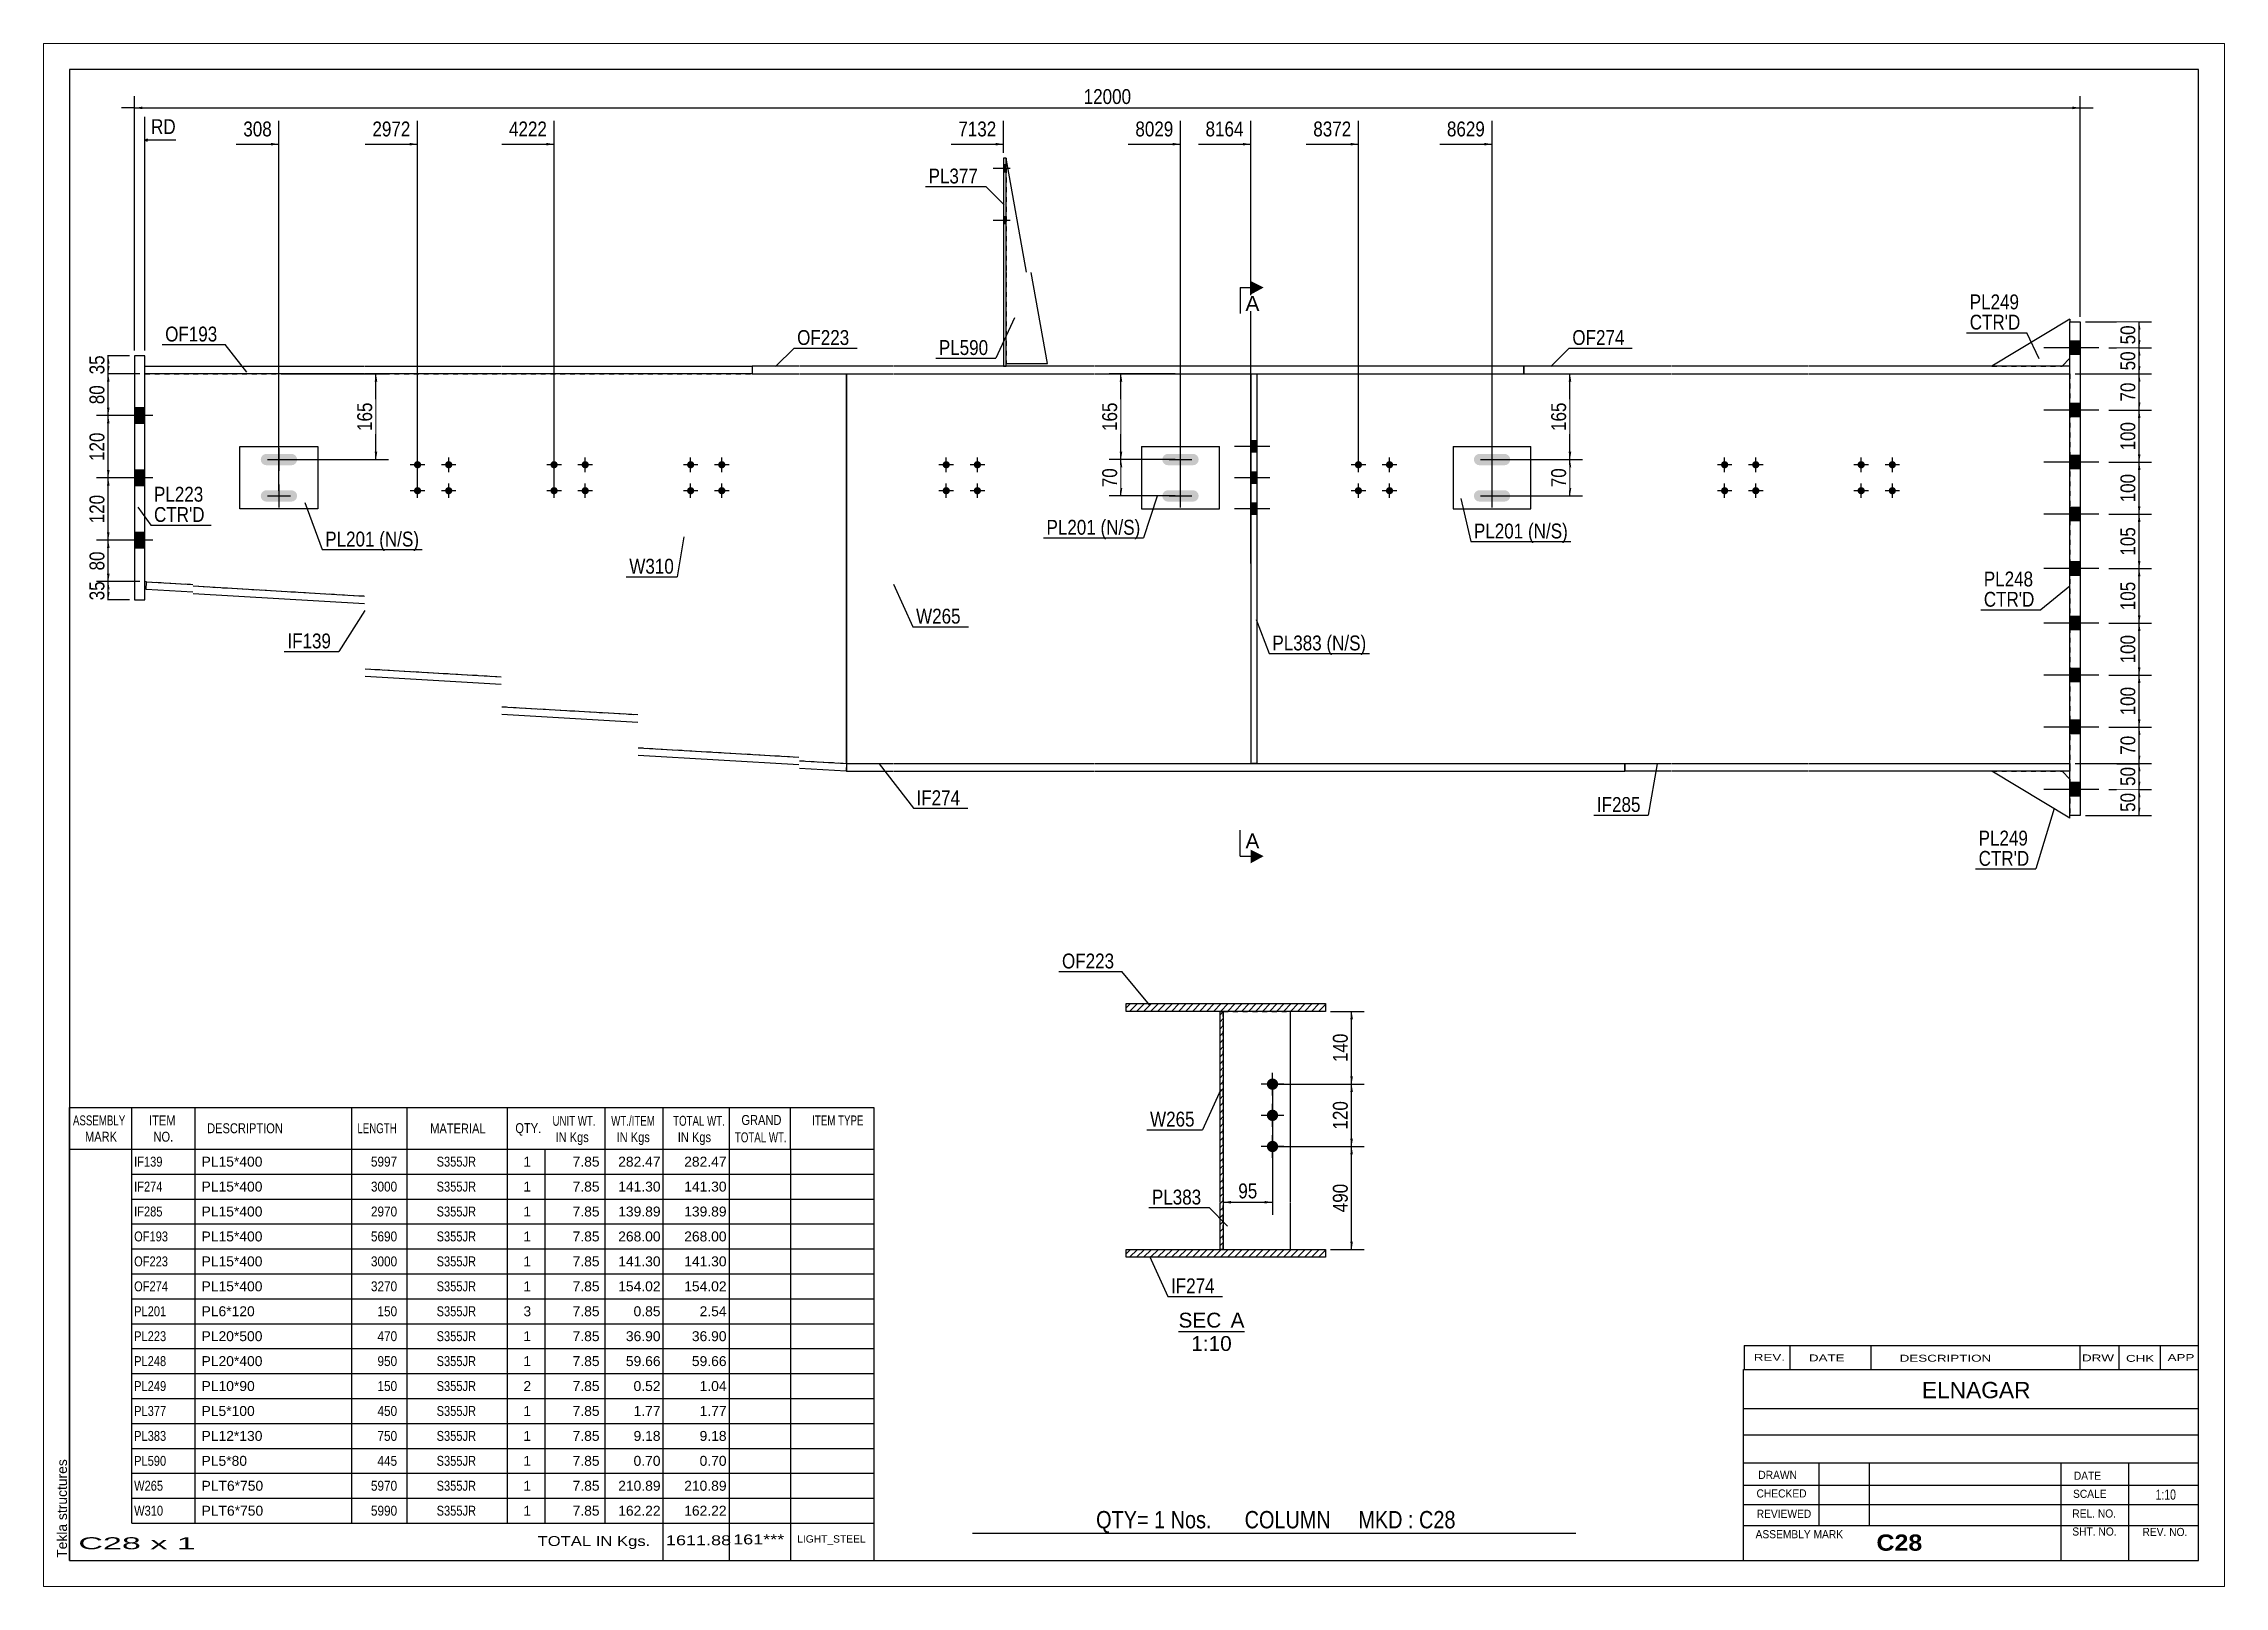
# Paper-space layout 'Layout1' of a CAD drawing. Header units: millimetres. Extents: x 0 to 420, y 0 to 297.
# The model-space entities are those that its viewports show. They can reach past a viewport. Long polylines and large blocks are cut down to what shows.
import ezdxf

# ---------------------------------------------------------------- set-up
doc = ezdxf.new("R2010")
doc.units = ezdxf.units.MM
doc.linetypes.add('DXK_LINE_DOT1', pattern=[1.8814, 0.9407, -0.9407])
doc.layers.add('Viewport layer', color=7, linetype='Continuous', plot=False)
doc.styles.add('Arial', font='ARIAL.TTF', dxfattribs={"height": 0.2})
doc.styles.add('Arial Bold', font='ARIALBD.TTF', dxfattribs={"height": 0.2})
doc.styles.add('Arial Narrow', font='ARIALN.TTF', dxfattribs={"height": 0.2})

# ---------------------------------------------------------------- blocks, each defined once
blk = doc.blocks.new('Unknown-623345086-1210')
at = {"color": 5, "linetype": 'Continuous'}
for p, q in [((95.99, 137.75), (-314.01, 137.75)), ((-314.01, 137.75), (-314.01, -149.25)), ((95.99, -149.25), (95.99, 137.75)), ((-314.01, -149.25), (95.99, -149.25))]:
    blk.add_line(p, q, dxfattribs=at)
at = {"color": 174, "linetype": 'Continuous', "style": 'Arial'}
blk.add_text('Tekla structures', height=1.9102, rotation=90, dxfattribs=at).set_placement((-314.51, -148.75))
blk = doc.blocks.new('Unknown-623345086-12 - 4997')
at = {"color": 1, "linetype": 'Continuous'}
blk.add_line((-100.43, -105.18), (-87.75, -105.18), dxfattribs=at)
at = {"color": 0, "linetype": 'Continuous'}
blk.add_wipeout([(-92.21, -104.43), (-92.21, -101.43), (-100.43, -101.43), (-100.43, -104.43)], dxfattribs=at)
blk.add_wipeout([(-87.75, -104.43), (-87.75, -101.43), (-90.41, -101.43), (-90.41, -104.43)], dxfattribs=at)
blk.add_wipeout([(-90.2, -108.93), (-90.2, -105.93), (-97.98, -105.93), (-97.98, -108.93)], dxfattribs=at)
at = {"color": 136, "linetype": 'Continuous', "style": 'Arial'}
for s, height, p in [('SEC', 2.865, (-100.43, -104.43)), ('A', 2.87, (-90.41, -104.43)), ('1:10', 2.865, (-97.98, -108.93))]:
    blk.add_text(s, height=height, dxfattribs=at).set_placement(p)
blk = doc.blocks.new('Bolt-623345086-1713 - 1419')
at = {"linetype": 'Continuous'}
for points in [[(-145.87, 61.68, -1), (-144.47, 61.68, -1)], [(-139.87, 61.68, -1), (-138.47, 61.68, -1)], [(-145.87, 56.68, -1), (-144.47, 56.68, -1)], [(-139.87, 56.68, -1), (-138.47, 56.68, -1)]]:
    blk.add_hatch(color=3, dxfattribs=at).paths.add_polyline_path(points)
at = {"color": 3, "linetype": 'Continuous'}
for p, q in [((-145.17, 60.28), (-145.17, 63.08)), ((-139.17, 60.28), (-139.17, 63.08)), ((-143.77, 61.68), (-146.57, 61.68)), ((-137.77, 61.68), (-140.57, 61.68)), ((-143.77, 56.68), (-146.57, 56.68)), ((-145.17, 55.28), (-145.17, 58.08)), ((-137.77, 56.68), (-140.57, 56.68)), ((-139.17, 55.28), (-139.17, 58.08))]:
    blk.add_line(p, q, dxfattribs=at)
blk = doc.blocks.new('Bolt-623345086-1600 - 1419')
at = {"linetype": 'Continuous'}
for points in [[(-96.88, 61.9), (-96.64, 62.25), (-96.56, 62.68), (-96.64, 63.1), (-96.88, 63.45), (-97.23, 63.69), (-97.66, 63.78), (-102.46, 63.78), (-102.88, 63.69), (-103.23, 63.45), (-103.47, 63.1), (-103.56, 62.68), (-103.47, 62.25), (-103.23, 61.9), (-102.88, 61.66), (-102.46, 61.58), (-97.66, 61.58), (-97.23, 61.66)], [(-96.88, 54.9), (-96.64, 55.25), (-96.56, 55.68), (-96.64, 56.1), (-96.88, 56.45), (-97.23, 56.69), (-97.66, 56.78), (-102.46, 56.78), (-102.88, 56.69), (-103.23, 56.45), (-103.47, 56.1), (-103.56, 55.68), (-103.47, 55.25), (-103.23, 54.9), (-102.88, 54.66), (-102.46, 54.58), (-97.66, 54.58), (-97.23, 54.66)]]:
    blk.add_hatch(color=3, dxfattribs=at).paths.add_polyline_path(points)
at = {"color": 3, "linetype": 'Continuous'}
for p, q in [((-100.06, 60.48), (-100.06, 64.88)), ((-102.26, 62.68), (-97.86, 62.68)), ((-102.26, 55.68), (-97.86, 55.68)), ((-100.06, 53.48), (-100.06, 57.88))]:
    blk.add_line(p, q, dxfattribs=at)
blk = doc.blocks.new('Bolt-623345086-6422 - 1419')
at = {"linetype": 'Continuous'}
for points in [[(-133.66, 118.03), (-133.66, 119.43), (-134.16, 119.43), (-134.16, 118.03)], [(-133.66, 118.03), (-133.66, 119.43), (-134.16, 119.43), (-134.16, 118.03)], [(-133.66, 108.03), (-133.66, 109.43), (-134.16, 109.43), (-134.16, 108.03)], [(-133.66, 108.03), (-133.66, 109.43), (-134.16, 109.43), (-134.16, 108.03)]]:
    blk.add_hatch(color=3, dxfattribs=at).paths.add_polyline_path(points)
at = {"color": 3, "linetype": 'Continuous'}
for p, q in [((-132.86, 118.73), (-136.16, 118.73)), ((-132.86, 118.73), (-136.16, 118.73)), ((-133.66, 119.43), (-134.16, 119.43)), ((-133.66, 119.43), (-134.16, 119.43)), ((-133.66, 118.03), (-134.16, 118.03)), ((-133.66, 118.03), (-134.16, 118.03)), ((-133.66, 109.43), (-134.16, 109.43)), ((-133.66, 109.43), (-134.16, 109.43)), ((-132.86, 108.73), (-136.16, 108.73)), ((-132.86, 108.73), (-136.16, 108.73)), ((-133.66, 108.03), (-134.16, 108.03)), ((-133.66, 108.03), (-134.16, 108.03))]:
    blk.add_line(p, q, dxfattribs=at)
blk = doc.blocks.new('Bolt-623345086-1426 - 1419')
at = {"linetype": 'Continuous'}
for points in [[(-85.34, 64.08), (-85.34, 66.28), (-86.54, 66.28), (-86.54, 64.08)], [(-85.34, 58.08), (-85.34, 60.28), (-86.54, 60.28), (-86.54, 58.08)], [(-85.34, 52.08), (-85.34, 54.28), (-86.54, 54.28), (-86.54, 52.08)]]:
    blk.add_hatch(color=3, dxfattribs=at).paths.add_polyline_path(points)
at = {"color": 3, "linetype": 'Continuous'}
for p, q in [((-82.84, 65.18), (-89.64, 65.18)), ((-85.34, 66.28), (-86.54, 66.28)), ((-85.34, 64.08), (-86.54, 64.08)), ((-82.84, 59.18), (-89.64, 59.18)), ((-85.34, 60.28), (-86.54, 60.28)), ((-85.34, 58.08), (-86.54, 58.08)), ((-82.84, 53.18), (-89.64, 53.18)), ((-85.34, 54.28), (-86.54, 54.28)), ((-85.34, 52.08), (-86.54, 52.08))]:
    blk.add_line(p, q, dxfattribs=at)
blk = doc.blocks.new('Part-623345086-1666 - 1419')
at = {"color": 2, "linetype": 'Continuous'}
for p, q in [((-299.29, 37.66), (-299.2, 39.16)), ((-299.2, 39.16), (-290.29, 38.64)), ((-290.19, 38.34), (-257.19, 36.41)), ((-290.29, 37.13), (-299.29, 37.66)), ((-257.19, 34.91), (-290.19, 36.84)), ((-257.09, 22.4), (-230.89, 20.87)), ((-230.89, 19.37), (-257.09, 20.9)), ((-230.79, 15.1), (-204.6, 13.57)), ((-204.6, 12.07), (-230.79, 13.6)), ((-204.5, 7.21), (-173.55, 5.4)), ((-173.55, 3.9), (-204.5, 5.71)), ((-173.45, 4.71), (-164.37, 4.18)), ((-164.45, 2.68), (-173.45, 3.2)), ((-164.37, 4.18), (-164.45, 2.68))]:
    blk.add_line(p, q, dxfattribs=at)
blk = doc.blocks.new('Part-623345086-1479 - 1419')
at = {"color": 2, "linetype": 'Continuous'}
for p, q in [((71.23, 89.68), (56.23, 80.68)), ((71.23, 89.68), (71.23, 89.18)), ((69.73, 80.68), (71.23, 82.18))]:
    blk.add_line(p, q, dxfattribs=at)
at = {"color": 7, "linetype": 'DXK_LINE_DOT1'}
for p, q in [((71.23, 82.18), (71.23, 89.18)), ((56.23, 80.68), (69.73, 80.68))]:
    blk.add_line(p, q, dxfattribs=at)
blk = doc.blocks.new('Part-623345086-1508 - 1419')
at = {"color": 2, "linetype": 'Continuous'}
for p, q in [((71.23, 89.18), (73.23, 89.18)), ((71.23, -5.82), (71.23, 89.18)), ((73.23, 89.18), (73.23, -5.82)), ((73.23, -5.82), (71.23, -5.82))]:
    blk.add_line(p, q, dxfattribs=at)
blk = doc.blocks.new('Part-623345086-1688 - 1419')
at = {"color": 2, "linetype": 'Continuous'}
for p, q in [((-164.37, 4.18), (-164.37, 2.68)), ((-164.37, 4.18), (-155.37, 4.18)), ((-164.37, 2.68), (-155.37, 2.68)), ((-155.27, 4.18), (-116.66, 4.18)), ((-155.27, 2.68), (-116.66, 2.68)), ((-116.56, 4.18), (-23.56, 4.18)), ((-116.56, 2.68), (-23.56, 2.68)), ((-23.46, 4.18), (-14.46, 4.18)), ((-23.46, 2.68), (-14.46, 2.68)), ((-14.46, 4.18), (-14.46, 2.68))]:
    blk.add_line(p, q, dxfattribs=at)
blk = doc.blocks.new('Part-623345086-1513 - 1419')
at = {"color": 2, "linetype": 'Continuous'}
for p, q in [((71.23, -6.33), (56.23, 2.67)), ((69.73, 2.67), (71.23, 1.17)), ((71.23, -6.33), (71.23, -5.82))]:
    blk.add_line(p, q, dxfattribs=at)
at = {"color": 7, "linetype": 'DXK_LINE_DOT1'}
for p, q in [((56.23, 2.67), (69.73, 2.67)), ((71.23, 1.17), (71.23, -5.82))]:
    blk.add_line(p, q, dxfattribs=at)
blk = doc.blocks.new('Part-623345086-1542 - 1419')
at = {"color": 2, "linetype": 'Continuous'}
for p, q in [((-299.5, 82.65), (-301.5, 82.65)), ((-301.5, 82.65), (-301.5, 35.65)), ((-299.5, 35.65), (-299.5, 82.65)), ((-301.5, 35.65), (-299.5, 35.65))]:
    blk.add_line(p, q, dxfattribs=at)
blk = doc.blocks.new('Bolt-623345086-1543 - 1419')
at = {"linetype": 'Continuous'}
for points in [[(-301.5, 72.65), (-301.5, 69.65), (-299.5, 69.65), (-299.5, 72.65)], [(-301.5, 72.65), (-301.5, 69.65), (-299.5, 69.65), (-299.5, 72.65)], [(-301.5, 60.65), (-301.5, 57.65), (-299.5, 57.65), (-299.5, 60.65)], [(-301.5, 60.65), (-301.5, 57.65), (-299.5, 57.65), (-299.5, 60.65)], [(-301.5, 48.65), (-301.5, 45.65), (-299.5, 45.65), (-299.5, 48.65)], [(-301.5, 48.65), (-301.5, 45.65), (-299.5, 45.65), (-299.5, 48.65)]]:
    blk.add_hatch(color=3, dxfattribs=at).paths.add_polyline_path(points)
at = {"color": 3, "linetype": 'Continuous'}
for p, q in [((-299.5, 72.65), (-301.5, 72.65)), ((-299.5, 72.65), (-301.5, 72.65)), ((-298, 71.15), (-301.5, 71.15)), ((-298, 71.15), (-301.5, 71.15)), ((-299.5, 69.65), (-301.5, 69.65)), ((-299.5, 69.65), (-301.5, 69.65)), ((-299.5, 60.65), (-301.5, 60.65)), ((-299.5, 60.65), (-301.5, 60.65)), ((-298, 59.15), (-301.5, 59.15)), ((-298, 59.15), (-301.5, 59.15)), ((-299.5, 57.65), (-301.5, 57.65)), ((-299.5, 57.65), (-301.5, 57.65)), ((-299.5, 48.65), (-301.5, 48.65)), ((-299.5, 48.65), (-301.5, 48.65)), ((-298, 47.15), (-301.5, 47.15)), ((-298, 47.15), (-301.5, 47.15)), ((-299.5, 45.65), (-301.5, 45.65)), ((-299.5, 45.65), (-301.5, 45.65))]:
    blk.add_line(p, q, dxfattribs=at)
blk = doc.blocks.new('Part-623345086-1693 - 1419')
at = {"color": 7, "linetype": 'DXK_LINE_DOT1'}
for p, q in [((-299.5, 79.18), (-290.29, 79.18)), ((-299.5, 39.18), (-299.5, 79.18)), ((-290.19, 79.18), (-257.19, 79.18)), ((-257.09, 79.18), (-230.89, 79.18)), ((-230.79, 79.18), (-204.6, 79.18)), ((-204.5, 79.18), (-173.55, 79.18)), ((-173.45, 79.18), (-164.37, 79.18)), ((-299.2, 39.16), (-290.29, 38.64)), ((-290.19, 38.34), (-257.19, 36.41)), ((-257.09, 22.4), (-230.89, 20.87)), ((-230.79, 15.1), (-204.6, 13.57)), ((-204.5, 7.21), (-173.55, 5.4)), ((-173.45, 4.71), (-164.37, 4.18))]:
    blk.add_line(p, q, dxfattribs=at)
at = {"color": 2, "linetype": 'Continuous'}
for p, q in [((-164.37, 4.18), (-164.37, 79.18)), ((-299.2, 39.16), (-299.5, 39.18))]:
    blk.add_line(p, q, dxfattribs=at)
blk = doc.blocks.new('Part-623345086-1565 - 1419')
at = {"color": 2, "linetype": 'Continuous'}
for p, q in [((-86.54, 79.18), (-86.54, 4.18)), ((-85.34, 79.18), (-85.34, 4.18))]:
    blk.add_line(p, q, dxfattribs=at)
at = {"color": 7, "linetype": 'DXK_LINE_DOT1'}
for p, q in [((-86.54, 79.18), (-85.34, 79.18)), ((-85.34, 4.18), (-86.54, 4.18))]:
    blk.add_line(p, q, dxfattribs=at)
blk = doc.blocks.new('Part-623345086-1699 - 1419')
at = {"color": 2, "linetype": 'Continuous'}
for p, q in [((-281.19, 65.18), (-266.19, 65.18)), ((-281.19, 53.18), (-281.19, 65.18)), ((-266.19, 65.18), (-266.19, 53.18)), ((-266.19, 53.18), (-281.19, 53.18))]:
    blk.add_line(p, q, dxfattribs=at)
blk = doc.blocks.new('Part-623345086-1575 - 1419')
at = {"color": 2, "linetype": 'Continuous'}
blk.add_line((-164.37, 79.18), (-164.37, 4.18), dxfattribs=at)
at = {"color": 7, "linetype": 'DXK_LINE_DOT1'}
for p, q in [((-164.37, 79.18), (-155.37, 79.18)), ((-155.27, 79.18), (-116.66, 79.18)), ((-116.56, 79.18), (-86.54, 79.18)), ((-85.34, 79.18), (-23.56, 79.18)), ((-23.46, 79.18), (-5.46, 79.18)), ((-5.36, 79.18), (20.84, 79.18)), ((20.94, 79.18), (47.13, 79.18)), ((47.23, 79.18), (71.23, 79.18)), ((71.23, 79.18), (71.23, 4.18)), ((-164.37, 4.18), (-155.37, 4.18)), ((-155.27, 4.18), (-116.66, 4.18)), ((-116.56, 4.18), (-23.56, 4.18)), ((-23.46, 4.18), (-5.46, 4.18)), ((-5.36, 4.18), (20.84, 4.18)), ((20.94, 4.18), (47.13, 4.18)), ((47.23, 4.18), (71.23, 4.18))]:
    blk.add_line(p, q, dxfattribs=at)
blk = doc.blocks.new('Part-623345086-1597 - 1419')
at = {"color": 2, "linetype": 'Continuous'}
for p, q in [((-33.94, 80.68), (-33.94, 79.18)), ((-23.56, 80.68), (-33.94, 80.68)), ((-5.46, 80.68), (-23.46, 80.68)), ((20.84, 80.68), (-5.36, 80.68)), ((47.13, 80.68), (20.94, 80.68)), ((71.23, 80.68), (47.23, 80.68)), ((71.23, 79.18), (71.23, 80.68)), ((-33.94, 79.18), (-23.56, 79.18)), ((-23.46, 79.18), (-5.46, 79.18)), ((-5.36, 79.18), (20.84, 79.18)), ((20.94, 79.18), (47.13, 79.18)), ((47.23, 79.18), (71.23, 79.18))]:
    blk.add_line(p, q, dxfattribs=at)
blk = doc.blocks.new('Bolt-623345086-1598 - 1419')
at = {"linetype": 'Continuous'}
for points in [[(-66.49, 61.68, -1), (-65.09, 61.68, -1)], [(-60.49, 61.68, -1), (-59.09, 61.68, -1)], [(-66.49, 56.68, -1), (-65.09, 56.68, -1)], [(-60.49, 56.68, -1), (-59.09, 56.68, -1)]]:
    blk.add_hatch(color=3, dxfattribs=at).paths.add_polyline_path(points)
at = {"color": 3, "linetype": 'Continuous'}
for p, q in [((-65.79, 60.28), (-65.79, 63.08)), ((-59.79, 60.28), (-59.79, 63.08)), ((-64.39, 61.68), (-67.19, 61.68)), ((-58.39, 61.68), (-61.19, 61.68)), ((-64.39, 56.68), (-67.19, 56.68)), ((-65.79, 55.28), (-65.79, 58.08)), ((-58.39, 56.68), (-61.19, 56.68)), ((-59.79, 55.28), (-59.79, 58.08))]:
    blk.add_line(p, q, dxfattribs=at)
blk = doc.blocks.new('Bolt-623345086-1599 - 1419')
at = {"linetype": 'Continuous'}
for points in [[(-247.69, 61.68, -1), (-246.29, 61.68, -1)], [(-241.69, 61.68, -1), (-240.29, 61.68, -1)], [(-247.69, 56.68, -1), (-246.29, 56.68, -1)], [(-241.69, 56.68, -1), (-240.29, 56.68, -1)]]:
    blk.add_hatch(color=3, dxfattribs=at).paths.add_polyline_path(points)
at = {"color": 3, "linetype": 'Continuous'}
for p, q in [((-246.99, 60.28), (-246.99, 63.08)), ((-240.99, 60.28), (-240.99, 63.08)), ((-245.59, 61.68), (-248.39, 61.68)), ((-239.59, 61.68), (-242.39, 61.68)), ((-245.59, 56.68), (-248.39, 56.68)), ((-246.99, 55.28), (-246.99, 58.08)), ((-239.59, 56.68), (-242.39, 56.68)), ((-240.99, 55.28), (-240.99, 58.08))]:
    blk.add_line(p, q, dxfattribs=at)
blk = doc.blocks.new('Part-623345086-1622 - 1419')
at = {"color": 2, "linetype": 'Continuous'}
for p, q in [((-182.55, 80.68), (-182.55, 79.18)), ((-173.55, 80.68), (-182.55, 80.68)), ((-155.37, 80.68), (-173.45, 80.68)), ((-116.66, 80.68), (-155.27, 80.68)), ((-33.94, 80.68), (-116.56, 80.68)), ((-33.94, 79.18), (-33.94, 80.68)), ((-182.55, 79.18), (-173.55, 79.18)), ((-173.45, 79.18), (-155.37, 79.18)), ((-155.27, 79.18), (-116.66, 79.18)), ((-116.56, 79.18), (-33.94, 79.18))]:
    blk.add_line(p, q, dxfattribs=at)
blk = doc.blocks.new('Part-623345086-1704 - 1419')
at = {"color": 2, "linetype": 'Continuous'}
for p, q in [((-107.56, 65.18), (-92.56, 65.18)), ((-107.56, 65.18), (-107.56, 53.18)), ((-92.56, 53.18), (-92.56, 65.18)), ((-107.56, 53.18), (-92.56, 53.18))]:
    blk.add_line(p, q, dxfattribs=at)
blk = doc.blocks.new('Part-623345086-1644 - 1419')
at = {"color": 2, "linetype": 'Continuous'}
for p, q in [((-299.5, 80.68), (-290.29, 80.68)), ((-290.19, 80.68), (-257.19, 80.68)), ((-257.09, 80.68), (-230.89, 80.68)), ((-230.79, 80.68), (-204.6, 80.68)), ((-204.5, 80.68), (-182.55, 80.68)), ((-182.55, 80.68), (-182.55, 79.18)), ((-290.29, 79.18), (-299.5, 79.18)), ((-257.19, 79.18), (-290.19, 79.18)), ((-230.89, 79.18), (-257.09, 79.18)), ((-204.6, 79.18), (-230.79, 79.18)), ((-182.55, 79.18), (-204.5, 79.18))]:
    blk.add_line(p, q, dxfattribs=at)
at = {"color": 7, "linetype": 'DXK_LINE_DOT1'}
blk.add_line((-299.5, 79.18), (-299.5, 80.68), dxfattribs=at)
blk = doc.blocks.new('Bolt-623345086-1694 - 1419')
at = {"linetype": 'Continuous'}
for points in [[(71.23, 85.48), (71.23, 82.88), (73.23, 82.88), (73.23, 85.48)], [(71.23, 85.48), (71.23, 82.88), (73.23, 82.88), (73.23, 85.48)], [(71.23, 73.48), (71.23, 70.88), (73.23, 70.88), (73.23, 73.48)], [(71.23, 73.48), (71.23, 70.88), (73.23, 70.88), (73.23, 73.48)], [(71.23, 63.48), (71.23, 60.88), (73.23, 60.88), (73.23, 63.48)], [(71.23, 63.48), (71.23, 60.88), (73.23, 60.88), (73.23, 63.48)], [(71.23, 53.48), (71.23, 50.88), (73.23, 50.88), (73.23, 53.48)], [(71.23, 53.48), (71.23, 50.88), (73.23, 50.88), (73.23, 53.48)], [(71.23, 42.98), (71.23, 40.38), (73.23, 40.38), (73.23, 42.98)], [(71.23, 42.98), (71.23, 40.38), (73.23, 40.38), (73.23, 42.98)], [(71.23, 32.48), (71.23, 29.88), (73.23, 29.88), (73.23, 32.48)], [(71.23, 32.48), (71.23, 29.88), (73.23, 29.88), (73.23, 32.48)], [(71.23, 22.48), (71.23, 19.88), (73.23, 19.88), (73.23, 22.48)], [(71.23, 22.48), (71.23, 19.88), (73.23, 19.88), (73.23, 22.48)], [(71.23, 12.48), (71.23, 9.88), (73.23, 9.88), (73.23, 12.48)], [(71.23, 12.48), (71.23, 9.88), (73.23, 9.88), (73.23, 12.48)], [(71.23, 0.48), (71.23, -2.12), (73.23, -2.12), (73.23, 0.48)], [(71.23, 0.48), (71.23, -2.12), (73.23, -2.12), (73.23, 0.48)]]:
    blk.add_hatch(color=3, dxfattribs=at).paths.add_polyline_path(points)
at = {"color": 3, "linetype": 'Continuous'}
for p, q in [((76.82, 84.18), (66.23, 84.18)), ((76.82, 84.18), (66.23, 84.18)), ((73.23, 85.48), (71.23, 85.48)), ((73.23, 85.48), (71.23, 85.48)), ((73.23, 82.88), (71.23, 82.88)), ((73.23, 82.88), (71.23, 82.88)), ((76.82, 72.18), (66.23, 72.18)), ((76.82, 72.18), (66.23, 72.18)), ((73.23, 73.48), (71.23, 73.48)), ((73.23, 73.48), (71.23, 73.48)), ((73.23, 70.88), (71.23, 70.88)), ((73.23, 70.88), (71.23, 70.88)), ((73.23, 63.48), (71.23, 63.48)), ((73.23, 63.48), (71.23, 63.48)), ((76.82, 62.18), (66.23, 62.18)), ((76.82, 62.18), (66.23, 62.18)), ((73.23, 60.88), (71.23, 60.88)), ((73.23, 60.88), (71.23, 60.88)), ((76.82, 52.18), (66.23, 52.18)), ((76.82, 52.18), (66.23, 52.18)), ((73.23, 53.48), (71.23, 53.48)), ((73.23, 53.48), (71.23, 53.48)), ((73.23, 50.88), (71.23, 50.88)), ((73.23, 50.88), (71.23, 50.88)), ((73.23, 42.98), (71.23, 42.98)), ((73.23, 42.98), (71.23, 42.98)), ((76.82, 41.68), (66.23, 41.68)), ((76.82, 41.68), (66.23, 41.68)), ((73.23, 40.38), (71.23, 40.38)), ((73.23, 40.38), (71.23, 40.38)), ((76.82, 31.18), (66.23, 31.18)), ((76.82, 31.18), (66.23, 31.18)), ((73.23, 32.48), (71.23, 32.48)), ((73.23, 32.48), (71.23, 32.48)), ((73.23, 29.88), (71.23, 29.88)), ((73.23, 29.88), (71.23, 29.88)), ((76.82, 21.18), (66.23, 21.18)), ((76.82, 21.18), (66.23, 21.18)), ((73.23, 22.48), (71.23, 22.48)), ((73.23, 22.48), (71.23, 22.48)), ((73.23, 19.88), (71.23, 19.88)), ((73.23, 19.88), (71.23, 19.88)), ((76.82, 11.18), (66.23, 11.18)), ((76.82, 11.18), (66.23, 11.18)), ((73.23, 12.48), (71.23, 12.48)), ((73.23, 12.48), (71.23, 12.48)), ((73.23, 9.88), (71.23, 9.88)), ((73.23, 9.88), (71.23, 9.88)), ((73.23, 0.48), (71.23, 0.48)), ((73.23, 0.48), (71.23, 0.48)), ((76.82, -0.82), (66.23, -0.82)), ((76.82, -0.82), (66.23, -0.82)), ((73.23, -2.12), (71.23, -2.12)), ((73.23, -2.12), (71.23, -2.12))]:
    blk.add_line(p, q, dxfattribs=at)
blk = doc.blocks.new('Part-623345086-1709 - 1419')
at = {"color": 2, "linetype": 'Continuous'}
for p, q in [((-47.56, 65.18), (-32.56, 65.18)), ((-47.56, 65.18), (-47.56, 53.18)), ((-32.56, 53.18), (-32.56, 65.18)), ((-47.56, 53.18), (-32.56, 53.18))]:
    blk.add_line(p, q, dxfattribs=at)
blk = doc.blocks.new('Bolt-623345086-1710 - 1419')
at = {"linetype": 'Continuous'}
for points in [[(-36.88, 61.9), (-36.64, 62.25), (-36.56, 62.68), (-36.64, 63.1), (-36.88, 63.45), (-37.23, 63.69), (-37.66, 63.78), (-42.46, 63.78), (-42.88, 63.69), (-43.23, 63.45), (-43.47, 63.1), (-43.56, 62.68), (-43.47, 62.25), (-43.23, 61.9), (-42.88, 61.66), (-42.46, 61.58), (-37.66, 61.58), (-37.23, 61.66)], [(-36.88, 54.9), (-36.64, 55.25), (-36.56, 55.68), (-36.64, 56.1), (-36.88, 56.45), (-37.23, 56.69), (-37.66, 56.78), (-42.46, 56.78), (-42.88, 56.69), (-43.23, 56.45), (-43.47, 56.1), (-43.56, 55.68), (-43.47, 55.25), (-43.23, 54.9), (-42.88, 54.66), (-42.46, 54.58), (-37.66, 54.58), (-37.23, 54.66)]]:
    blk.add_hatch(color=3, dxfattribs=at).paths.add_polyline_path(points)
at = {"color": 3, "linetype": 'Continuous'}
for p, q in [((-40.06, 60.48), (-40.06, 64.88)), ((-42.26, 62.68), (-37.86, 62.68)), ((-42.26, 55.68), (-37.86, 55.68)), ((-40.06, 53.48), (-40.06, 57.88))]:
    blk.add_line(p, q, dxfattribs=at)
blk = doc.blocks.new('Bolt-623345086-1711 - 1419')
at = {"linetype": 'Continuous'}
for points in [[(-270.27, 62.25), (-270.19, 62.68), (-270.27, 63.1), (-270.51, 63.45), (-270.87, 63.69), (-271.29, 63.78), (-276.09, 63.78), (-276.51, 63.69), (-276.87, 63.45), (-277.1, 63.1), (-277.19, 62.68), (-277.1, 62.25), (-276.87, 61.9), (-276.51, 61.66), (-276.09, 61.58), (-271.29, 61.58), (-270.87, 61.66), (-270.51, 61.9)], [(-270.27, 55.25), (-270.19, 55.68), (-270.27, 56.1), (-270.51, 56.45), (-270.87, 56.69), (-271.29, 56.78), (-276.09, 56.78), (-276.51, 56.69), (-276.87, 56.45), (-277.1, 56.1), (-277.19, 55.68), (-277.1, 55.25), (-276.87, 54.9), (-276.51, 54.66), (-276.09, 54.58), (-271.29, 54.58), (-270.87, 54.66), (-270.51, 54.9)]]:
    blk.add_hatch(color=3, dxfattribs=at).paths.add_polyline_path(points)
at = {"color": 3, "linetype": 'Continuous'}
for p, q in [((-273.69, 64.88), (-273.69, 60.48)), ((-275.89, 62.68), (-271.49, 62.68)), ((-275.89, 55.68), (-271.49, 55.68)), ((-273.69, 57.88), (-273.69, 53.48))]:
    blk.add_line(p, q, dxfattribs=at)
blk = doc.blocks.new('Bolt-623345086-1712 - 1419')
at = {"linetype": 'Continuous'}
for points in [[(-221.4, 61.68, -1), (-220, 61.68, -1)], [(-215.4, 61.68, -1), (-214, 61.68, -1)], [(-221.4, 56.68, -1), (-220, 56.68, -1)], [(-215.4, 56.68, -1), (-214, 56.68, -1)]]:
    blk.add_hatch(color=3, dxfattribs=at).paths.add_polyline_path(points)
at = {"color": 3, "linetype": 'Continuous'}
for p, q in [((-220.7, 60.28), (-220.7, 63.08)), ((-214.7, 60.28), (-214.7, 63.08)), ((-219.3, 61.68), (-222.1, 61.68)), ((-213.3, 61.68), (-216.1, 61.68)), ((-219.3, 56.68), (-222.1, 56.68)), ((-220.7, 55.28), (-220.7, 58.08)), ((-213.3, 56.68), (-216.1, 56.68)), ((-214.7, 55.28), (-214.7, 58.08))]:
    blk.add_line(p, q, dxfattribs=at)
blk = doc.blocks.new('Bolt-623345086-1714 - 1419')
at = {"linetype": 'Continuous'}
for points in [[(4.04, 61.68, -1), (5.44, 61.68, -1)], [(10.04, 61.68, -1), (11.44, 61.68, -1)], [(4.04, 56.68, -1), (5.44, 56.68, -1)], [(10.04, 56.68, -1), (11.44, 56.68, -1)]]:
    blk.add_hatch(color=3, dxfattribs=at).paths.add_polyline_path(points)
at = {"color": 3, "linetype": 'Continuous'}
for p, q in [((4.74, 60.28), (4.74, 63.08)), ((10.74, 60.28), (10.74, 63.08)), ((6.14, 61.68), (3.34, 61.68)), ((12.14, 61.68), (9.34, 61.68)), ((6.14, 56.68), (3.34, 56.68)), ((4.74, 55.28), (4.74, 58.08)), ((12.14, 56.68), (9.34, 56.68)), ((10.74, 55.28), (10.74, 58.08))]:
    blk.add_line(p, q, dxfattribs=at)
blk = doc.blocks.new('Bolt-623345086-1715 - 1419')
at = {"linetype": 'Continuous'}
for points in [[(30.34, 61.68, -1), (31.74, 61.68, -1)], [(36.34, 61.68, -1), (37.74, 61.68, -1)], [(30.34, 56.68, -1), (31.74, 56.68, -1)], [(36.34, 56.68, -1), (37.74, 56.68, -1)]]:
    blk.add_hatch(color=3, dxfattribs=at).paths.add_polyline_path(points)
at = {"color": 3, "linetype": 'Continuous'}
for p, q in [((31.04, 60.28), (31.04, 63.08)), ((37.04, 60.28), (37.04, 63.08)), ((32.44, 61.68), (29.64, 61.68)), ((38.44, 61.68), (35.64, 61.68)), ((32.44, 56.68), (29.64, 56.68)), ((31.04, 55.28), (31.04, 58.08)), ((38.44, 56.68), (35.64, 56.68)), ((37.04, 55.28), (37.04, 58.08))]:
    blk.add_line(p, q, dxfattribs=at)
blk = doc.blocks.new('Part-623345086-1720 - 1419')
at = {"color": 2, "linetype": 'Continuous'}
for p, q in [((-14.46, 2.68), (-14.46, 4.18)), ((-14.46, 4.18), (-5.46, 4.18)), ((-5.46, 2.68), (-14.46, 2.68)), ((-5.36, 4.18), (20.84, 4.18)), ((20.84, 2.68), (-5.36, 2.68)), ((20.94, 4.18), (47.13, 4.18)), ((47.13, 2.68), (20.94, 2.68)), ((47.23, 4.18), (71.23, 4.18)), ((71.23, 2.68), (47.23, 2.68)), ((71.23, 4.18), (71.23, 2.68))]:
    blk.add_line(p, q, dxfattribs=at)
blk = doc.blocks.new('Bolt-623345086-2352 - 1419')
at = {"linetype": 'Continuous'}
for points in [[(-195.1, 61.68, -1), (-193.7, 61.68, -1)], [(-189.1, 61.68, -1), (-187.7, 61.68, -1)], [(-195.1, 56.68, -1), (-193.7, 56.68, -1)], [(-189.1, 56.68, -1), (-187.7, 56.68, -1)]]:
    blk.add_hatch(color=3, dxfattribs=at).paths.add_polyline_path(points)
at = {"color": 3, "linetype": 'Continuous'}
for p, q in [((-194.4, 60.28), (-194.4, 63.08)), ((-188.4, 60.28), (-188.4, 63.08)), ((-193, 61.68), (-195.8, 61.68)), ((-187, 61.68), (-189.8, 61.68)), ((-193, 56.68), (-195.8, 56.68)), ((-194.4, 55.28), (-194.4, 58.08)), ((-187, 56.68), (-189.8, 56.68)), ((-188.4, 55.28), (-188.4, 58.08))]:
    blk.add_line(p, q, dxfattribs=at)
blk = doc.blocks.new('Part-623345086-6420 - 1419')
at = {"color": 2, "linetype": 'Continuous'}
for p, q in [((-133.66, 120.73), (-134.16, 120.73)), ((-134.16, 120.73), (-134.16, 98.78)), ((-133.66, 98.78), (-133.66, 120.73)), ((-134.16, 98.68), (-134.16, 80.68)), ((-133.66, 80.68), (-133.66, 98.68))]:
    blk.add_line(p, q, dxfattribs=at)
at = {"color": 7, "linetype": 'DXK_LINE_DOT1'}
blk.add_line((-134.16, 80.68), (-133.66, 80.68), dxfattribs=at)
blk = doc.blocks.new('Part-623345086-6421 - 1419')
at = {"color": 2, "linetype": 'Continuous'}
for p, q in [((-129.71, 98.78), (-133.66, 120.73)), ((-125.66, 81.18), (-128.8, 98.68)), ((-133.66, 81.18), (-125.66, 81.18))]:
    blk.add_line(p, q, dxfattribs=at)
at = {"color": 7, "linetype": 'DXK_LINE_DOT1'}
for p, q in [((-133.66, 120.73), (-133.66, 98.78)), ((-133.66, 98.68), (-133.66, 81.18))]:
    blk.add_line(p, q, dxfattribs=at)
blk = doc.blocks.new('Bolt-623345086-5045 - 4997')
at = {"linetype": 'Continuous'}
for points in [[(-82.34, -58.67, -1), (-82.34, -56.47, -1)], [(-82.34, -64.67, -1), (-82.34, -62.47, -1)], [(-82.34, -70.67, -1), (-82.34, -68.47, -1)]]:
    blk.add_hatch(color=3, dxfattribs=at).paths.add_polyline_path(points)
at = {"color": 3, "linetype": 'Continuous'}
for p, q in [((-80.14, -57.57), (-84.54, -57.57)), ((-82.34, -59.77), (-82.34, -55.37)), ((-82.34, -65.77), (-82.34, -61.37)), ((-80.14, -63.57), (-84.54, -63.57)), ((-80.14, -69.57), (-84.54, -69.57)), ((-82.34, -71.77), (-82.34, -67.37))]:
    blk.add_line(p, q, dxfattribs=at)
blk = doc.blocks.new('Part-623345086-5003 - 4997')
at = {"linetype": 'Continuous'}
h = blk.add_hatch(dxfattribs=at)
h.set_pattern_fill('', scale=0.3, style=0, pattern_type=0)
h.set_pattern_definition([(45, (-72.1445, -43.5699), (-0.67352, 0.67352), [])])
h.paths.add_polyline_path([(-110.54, -43.57), (-72.14, -43.57), (-72.14, -42.07), (-110.54, -42.07)])
at = {"color": 2, "linetype": 'Continuous'}
for p, q in [((-110.54, -43.57), (-110.54, -42.07)), ((-110.54, -42.07), (-101.54, -42.07)), ((-101.54, -43.57), (-110.54, -43.57)), ((-101.44, -42.07), (-72.14, -42.07)), ((-72.14, -43.57), (-101.44, -43.57)), ((-72.14, -42.07), (-72.14, -43.57))]:
    blk.add_line(p, q, dxfattribs=at)
blk = doc.blocks.new('Part-623345086-5006 - 4997')
at = {"linetype": 'Continuous'}
h = blk.add_hatch(dxfattribs=at)
h.set_pattern_fill('', scale=0.3, style=0, pattern_type=0)
h.set_pattern_definition([(45, (-91.8445, -89.402), (-0.67352, 0.67352), [])])
h.paths.add_polyline_path([(-92.44, -89.4), (-91.84, -89.4), (-91.84, -43.57), (-92.44, -43.57)])
at = {"color": 2, "linetype": 'Continuous'}
for p, q in [((-92.44, -80.3), (-92.44, -43.57)), ((-92.44, -43.57), (-91.84, -43.57)), ((-91.84, -43.57), (-91.84, -80.3)), ((-92.44, -89.4), (-92.44, -80.4)), ((-91.84, -80.4), (-91.84, -89.4)), ((-91.84, -89.4), (-92.44, -89.4))]:
    blk.add_line(p, q, dxfattribs=at)
blk = doc.blocks.new('Part-623345086-5007 - 4997')
at = {"linetype": 'Continuous'}
h = blk.add_hatch(dxfattribs=at)
h.set_pattern_fill('', scale=0.3, style=0, pattern_type=0)
h.set_pattern_definition([(45, (-72.1445, -90.902), (-0.67352, 0.67352), [])])
h.paths.add_polyline_path([(-110.54, -90.9), (-72.14, -90.9), (-72.14, -89.4), (-110.54, -89.4)])
at = {"color": 2, "linetype": 'Continuous'}
for p, q in [((-110.54, -90.9), (-110.54, -89.4)), ((-110.54, -89.4), (-101.54, -89.4)), ((-101.54, -90.9), (-110.54, -90.9)), ((-101.44, -89.4), (-72.14, -89.4)), ((-72.14, -90.9), (-101.44, -90.9)), ((-72.14, -89.4), (-72.14, -90.9))]:
    blk.add_line(p, q, dxfattribs=at)
blk = doc.blocks.new('Part-623345086-5020 - 4997')
at = {"color": 7, "linetype": 'DXK_LINE_DOT1'}
for p, q in [((-91.84, -80.3), (-91.84, -43.57)), ((-91.84, -43.57), (-78.84, -43.57)), ((-91.84, -89.4), (-91.84, -80.4)), ((-91.84, -89.4), (-78.84, -89.4))]:
    blk.add_line(p, q, dxfattribs=at)
at = {"color": 2, "linetype": 'Continuous'}
for p, q in [((-78.84, -80.3), (-78.84, -43.57)), ((-78.84, -89.4), (-78.84, -80.4))]:
    blk.add_line(p, q, dxfattribs=at)
blk = doc.blocks.new('StraightDimension-623345086-6908 - 1419')
at = {"linetype": 'Continuous'}
for points in [[(84.33, 77.68), (84.58, 79.18), (84.83, 77.68)], [(84.83, 73.68), (84.58, 72.18), (84.33, 73.68)]]:
    blk.add_hatch(color=7, dxfattribs=at).paths.add_polyline_path(points)
at = {"color": 7, "linetype": 'Continuous'}
for p, q in [((72.23, 79.18), (86.98, 79.18)), ((84.58, 72.18), (84.58, 79.18)), ((78.73, 72.18), (86.98, 72.18))]:
    blk.add_line(p, q, dxfattribs=at)
at = {"color": 0}
blk.add_wipeout([(84.43, 78.1), (80.23, 78.1), (80.23, 73.25), (84.43, 73.25)], dxfattribs=at)
at = {"color": 3, "style": 'Arial Narrow'}
blk.add_text('70', height=2.863, rotation=90.0002, dxfattribs=at).set_placement((83.83, 73.85))
blk = doc.blocks.new('StraightDimension-623345086-6749 - 1419')
at = {"linetype": 'Continuous'}
blk.add_hatch(color=7, dxfattribs=at).paths.add_polyline_path([(-135.66, 123.64), (-134.16, 123.39), (-135.66, 123.14)])
at = {"color": 7, "linetype": 'Continuous'}
for p, q in [((-134.16, 121.73), (-134.16, 127.89)), ((-144.22, 123.39), (-134.16, 123.39))]:
    blk.add_line(p, q, dxfattribs=at)
at = {"color": 0}
blk.add_wipeout([(-134.93, 124.29), (-134.93, 128.49), (-143.44, 128.49), (-143.44, 124.29)], dxfattribs=at)
at = {"color": 3, "style": 'Arial Narrow'}
blk.add_text('7132', height=2.863, dxfattribs=at).set_placement((-142.84, 124.89))
blk = doc.blocks.new('StraightDimension-623345086-1942 - 1419')
at = {"linetype": 'Continuous'}
for points in [[(-306.81, 37.68), (-306.56, 39.18), (-306.31, 37.68)], [(-306.31, 37.15), (-306.56, 35.65), (-306.81, 37.15)]]:
    blk.add_hatch(color=7, dxfattribs=at).paths.add_polyline_path(points)
at = {"color": 7, "linetype": 'Continuous'}
for p, q in [((-300.5, 39.18), (-308.81, 39.18)), ((-306.56, 35.65), (-306.56, 39.18)), ((-302.5, 35.65), (-308.81, 35.65))]:
    blk.add_line(p, q, dxfattribs=at)
at = {"color": 0}
blk.add_wipeout([(-306.71, 39.84), (-310.91, 39.84), (-310.91, 34.98), (-306.71, 34.98)], dxfattribs=at)
at = {"color": 3, "style": 'Arial Narrow'}
blk.add_text('35', height=2.863, rotation=90.0002, dxfattribs=at).set_placement((-307.31, 35.58))
blk = doc.blocks.new('StraightDimension-623345086-6745 - 1419')
at = {"linetype": 'Continuous'}
blk.add_hatch(color=7, dxfattribs=at).paths.add_polyline_path([(-41.56, 123.64), (-40.06, 123.39), (-41.56, 123.14)])
at = {"color": 7, "linetype": 'Continuous'}
for p, q in [((-40.06, 56.68), (-40.06, 127.89)), ((-50.12, 123.39), (-40.06, 123.39))]:
    blk.add_line(p, q, dxfattribs=at)
at = {"color": 0}
blk.add_wipeout([(-40.83, 124.29), (-40.83, 128.49), (-49.34, 128.49), (-49.34, 124.29)], dxfattribs=at)
at = {"color": 3, "style": 'Arial Narrow'}
blk.add_text('8629', height=2.863, dxfattribs=at).set_placement((-48.74, 124.89))
blk = doc.blocks.new('StraightDimension-623345086-2013 - 1419')
at = {"linetype": 'Continuous'}
for points in [[(-306.81, 69.65), (-306.56, 71.15), (-306.31, 69.65)], [(-306.31, 60.65), (-306.56, 59.15), (-306.81, 60.65)]]:
    blk.add_hatch(color=7, dxfattribs=at).paths.add_polyline_path(points)
at = {"color": 7, "linetype": 'Continuous'}
for p, q in [((-300.5, 71.15), (-308.81, 71.15)), ((-306.56, 59.15), (-306.56, 71.15)), ((-300.5, 59.15), (-308.81, 59.15))]:
    blk.add_line(p, q, dxfattribs=at)
at = {"color": 0}
blk.add_wipeout([(-306.71, 68.49), (-310.91, 68.49), (-310.91, 61.8), (-306.71, 61.8)], dxfattribs=at)
at = {"color": 3, "style": 'Arial Narrow'}
blk.add_text('120', height=2.863, rotation=90.0002, dxfattribs=at).set_placement((-307.31, 62.4))
blk = doc.blocks.new('StraightDimension-623345086-6916 - 1419')
at = {"linetype": 'Continuous'}
for points in [[(84.33, 2.68), (84.58, 4.18), (84.83, 2.68)], [(84.83, 0.68), (84.58, -0.82), (84.33, 0.68)]]:
    blk.add_hatch(color=7, dxfattribs=at).paths.add_polyline_path(points)
at = {"color": 7, "linetype": 'Continuous'}
for p, q in [((72.23, 4.18), (86.98, 4.18)), ((84.58, -0.82), (84.58, 4.18)), ((78.73, -0.82), (86.98, -0.82))]:
    blk.add_line(p, q, dxfattribs=at)
at = {"color": 0}
blk.add_wipeout([(84.43, 4.1), (80.23, 4.1), (80.23, -0.75), (84.43, -0.75)], dxfattribs=at)
at = {"color": 3, "style": 'Arial Narrow'}
blk.add_text('50', height=2.863, rotation=90.0002, dxfattribs=at).set_placement((83.83, -0.15))
blk = doc.blocks.new('StraightDimension-623345086-1971 - 1419')
at = {"linetype": 'Continuous'}
for points in [[(-306.81, 77.68), (-306.56, 79.18), (-306.31, 77.68)], [(-306.31, 72.65), (-306.56, 71.15), (-306.81, 72.65)]]:
    blk.add_hatch(color=7, dxfattribs=at).paths.add_polyline_path(points)
at = {"color": 7, "linetype": 'Continuous'}
for p, q in [((-300.5, 79.18), (-308.81, 79.18)), ((-306.56, 71.15), (-306.56, 79.18)), ((-300.5, 71.15), (-308.81, 71.15))]:
    blk.add_line(p, q, dxfattribs=at)
at = {"color": 0}
blk.add_wipeout([(-306.71, 77.59), (-310.91, 77.59), (-310.91, 72.73), (-306.71, 72.73)], dxfattribs=at)
at = {"color": 3, "style": 'Arial Narrow'}
blk.add_text('80', height=2.863, rotation=90.0002, dxfattribs=at).set_placement((-307.31, 73.33))
blk = doc.blocks.new('StraightDimension-623345086-6748 - 1419')
at = {"linetype": 'Continuous'}
blk.add_hatch(color=7, dxfattribs=at).paths.add_polyline_path([(-101.56, 123.64), (-100.06, 123.39), (-101.56, 123.14)])
at = {"color": 7, "linetype": 'Continuous'}
for p, q in [((-100.06, 56.68), (-100.06, 127.89)), ((-110.12, 123.39), (-100.06, 123.39))]:
    blk.add_line(p, q, dxfattribs=at)
at = {"color": 0}
blk.add_wipeout([(-100.83, 124.29), (-100.83, 128.49), (-109.34, 128.49), (-109.34, 124.29)], dxfattribs=at)
at = {"color": 3, "style": 'Arial Narrow'}
blk.add_text('8029', height=2.863, dxfattribs=at).set_placement((-108.74, 124.89))
blk = doc.blocks.new('StraightDimension-623345086-1931 - 1419')
at = {"linetype": 'Continuous'}
for points in [[(-300, 130.13), (-301.5, 130.38), (-300, 130.63)], [(71.73, 130.63), (73.23, 130.38), (71.73, 130.13)]]:
    blk.add_hatch(color=7, dxfattribs=at).paths.add_polyline_path(points)
at = {"color": 7, "linetype": 'Continuous'}
for p, q in [((-301.5, 130.38), (-304, 130.38)), ((-301.5, 83.65), (-301.5, 132.63)), ((-301.5, 130.38), (73.23, 130.38)), ((73.23, 90.18), (73.23, 132.63)), ((73.23, 130.38), (75.73, 130.38))]:
    blk.add_line(p, q, dxfattribs=at)
at = {"color": 0}
blk.add_wipeout([(-108.96, 130.53), (-108.96, 134.73), (-119.3, 134.73), (-119.3, 130.53)], dxfattribs=at)
at = {"color": 3, "style": 'Arial Narrow'}
blk.add_text('12000', height=2.863, dxfattribs=at).set_placement((-118.7, 131.13))
blk = doc.blocks.new('StraightDimension-623345086-1953 - 1419')
at = {"linetype": 'Continuous'}
for points in [[(-306.81, 57.65), (-306.56, 59.15), (-306.31, 57.65)], [(-306.31, 48.65), (-306.56, 47.15), (-306.81, 48.65)]]:
    blk.add_hatch(color=7, dxfattribs=at).paths.add_polyline_path(points)
at = {"color": 7, "linetype": 'Continuous'}
for p, q in [((-300.5, 59.15), (-308.81, 59.15)), ((-306.56, 47.15), (-306.56, 59.15)), ((-300.5, 47.15), (-308.81, 47.15))]:
    blk.add_line(p, q, dxfattribs=at)
at = {"color": 0}
blk.add_wipeout([(-306.71, 56.49), (-310.91, 56.49), (-310.91, 49.8), (-306.71, 49.8)], dxfattribs=at)
at = {"color": 3, "style": 'Arial Narrow'}
blk.add_text('120', height=2.863, rotation=90.0002, dxfattribs=at).set_placement((-307.31, 50.4))
blk = doc.blocks.new('StraightDimension-623345086-1987 - 1419')
at = {"linetype": 'Continuous'}
for points in [[(-306.81, 81.15), (-306.56, 82.65), (-306.31, 81.15)], [(-306.31, 80.68), (-306.56, 79.18), (-306.81, 80.68)]]:
    blk.add_hatch(color=7, dxfattribs=at).paths.add_polyline_path(points)
at = {"color": 7, "linetype": 'Continuous'}
for p, q in [((-302.5, 82.65), (-308.81, 82.65)), ((-306.56, 79.18), (-306.56, 82.65)), ((-300.5, 79.18), (-308.81, 79.18))]:
    blk.add_line(p, q, dxfattribs=at)
at = {"color": 0}
blk.add_wipeout([(-306.71, 83.34), (-310.91, 83.34), (-310.91, 78.48), (-306.71, 78.48)], dxfattribs=at)
at = {"color": 3, "style": 'Arial Narrow'}
blk.add_text('35', height=2.863, rotation=90.0002, dxfattribs=at).set_placement((-307.31, 79.08))
blk = doc.blocks.new('StraightDimension-623345086-1996 - 1419')
at = {"linetype": 'Continuous'}
for points in [[(-306.81, 45.65), (-306.56, 47.15), (-306.31, 45.65)], [(-306.31, 40.68), (-306.56, 39.18), (-306.81, 40.68)]]:
    blk.add_hatch(color=7, dxfattribs=at).paths.add_polyline_path(points)
at = {"color": 7, "linetype": 'Continuous'}
for p, q in [((-300.5, 47.15), (-308.81, 47.15)), ((-306.56, 39.18), (-306.56, 47.15)), ((-300.5, 39.18), (-308.81, 39.18))]:
    blk.add_line(p, q, dxfattribs=at)
at = {"color": 0}
blk.add_wipeout([(-306.71, 45.59), (-310.91, 45.59), (-310.91, 40.73), (-306.71, 40.73)], dxfattribs=at)
at = {"color": 3, "style": 'Arial Narrow'}
blk.add_text('80', height=2.863, rotation=90.0002, dxfattribs=at).set_placement((-307.31, 41.33))
blk = doc.blocks.new('StraightDimension-623345086-6746 - 1419')
at = {"linetype": 'Continuous'}
blk.add_hatch(color=7, dxfattribs=at).paths.add_polyline_path([(-67.29, 123.64), (-65.79, 123.39), (-67.29, 123.14)])
at = {"color": 7, "linetype": 'Continuous'}
for p, q in [((-65.79, 62.68), (-65.79, 127.89)), ((-75.85, 123.39), (-65.79, 123.39))]:
    blk.add_line(p, q, dxfattribs=at)
at = {"color": 0}
blk.add_wipeout([(-66.56, 124.29), (-66.56, 128.49), (-75.08, 128.49), (-75.08, 124.29)], dxfattribs=at)
at = {"color": 3, "style": 'Arial Narrow'}
blk.add_text('8372', height=2.863, dxfattribs=at).set_placement((-74.48, 124.89))
blk = doc.blocks.new('StraightDimension-623345086-6747 - 1419')
at = {"linetype": 'Continuous'}
blk.add_hatch(color=7, dxfattribs=at).paths.add_polyline_path([(-88.04, 123.64), (-86.54, 123.39), (-88.04, 123.14)])
at = {"color": 7, "linetype": 'Continuous'}
for p, q in [((-86.54, 42.68), (-86.54, 127.89)), ((-96.6, 123.39), (-86.54, 123.39))]:
    blk.add_line(p, q, dxfattribs=at)
at = {"color": 0}
blk.add_wipeout([(-87.31, 124.29), (-87.31, 128.49), (-95.83, 128.49), (-95.83, 124.29)], dxfattribs=at)
at = {"color": 3, "style": 'Arial Narrow'}
blk.add_text('8164', height=2.863, dxfattribs=at).set_placement((-95.23, 124.89))
blk = doc.blocks.new('StraightDimension-623345086-6750 - 1419')
at = {"linetype": 'Continuous'}
blk.add_hatch(color=7, dxfattribs=at).paths.add_polyline_path([(-222.2, 123.64), (-220.7, 123.39), (-222.2, 123.14)])
at = {"color": 7, "linetype": 'Continuous'}
for p, q in [((-220.7, 57.67), (-220.7, 127.89)), ((-230.76, 123.39), (-220.7, 123.39))]:
    blk.add_line(p, q, dxfattribs=at)
at = {"color": 0}
blk.add_wipeout([(-221.47, 124.29), (-221.47, 128.49), (-229.98, 128.49), (-229.98, 124.29)], dxfattribs=at)
at = {"color": 3, "style": 'Arial Narrow'}
blk.add_text('4222', height=2.863, dxfattribs=at).set_placement((-229.38, 124.89))
blk = doc.blocks.new('StraightDimension-623345086-6751 - 1419')
at = {"linetype": 'Continuous'}
blk.add_hatch(color=7, dxfattribs=at).paths.add_polyline_path([(-248.49, 123.64), (-246.99, 123.39), (-248.49, 123.14)])
at = {"color": 7, "linetype": 'Continuous'}
for p, q in [((-246.99, 57.67), (-246.99, 127.89)), ((-257.05, 123.39), (-246.99, 123.39))]:
    blk.add_line(p, q, dxfattribs=at)
at = {"color": 0}
blk.add_wipeout([(-247.77, 124.29), (-247.77, 128.49), (-256.28, 128.49), (-256.28, 124.29)], dxfattribs=at)
at = {"color": 3, "style": 'Arial Narrow'}
blk.add_text('2972', height=2.863, dxfattribs=at).set_placement((-255.68, 124.89))
blk = doc.blocks.new('StraightDimension-623345086-6752 - 1419')
at = {"linetype": 'Continuous'}
blk.add_hatch(color=7, dxfattribs=at).paths.add_polyline_path([(-275.19, 123.64), (-273.69, 123.39), (-275.19, 123.14)])
at = {"color": 7, "linetype": 'Continuous'}
for p, q in [((-273.69, 56.68), (-273.69, 127.89)), ((-281.92, 123.39), (-273.69, 123.39))]:
    blk.add_line(p, q, dxfattribs=at)
at = {"color": 0, "linetype": 'Continuous'}
blk.add_wipeout([(-292.97, 124.74), (-292.97, 128.94), (-298.91, 128.94), (-298.91, 124.74)], dxfattribs=at)
at = {"color": 7, "linetype": 'Continuous'}
for p, q in [((-299.5, 83.65), (-299.5, 128.64)), ((-299, 124.39), (-299.5, 124.14)), ((-299, 123.89), (-299.5, 124.14)), ((-293.57, 124.14), (-299.5, 124.14))]:
    blk.add_line(p, q, dxfattribs=at)
at = {"color": 3, "linetype": 'Continuous', "style": 'Arial Narrow'}
blk.add_text('RD', height=2.863, dxfattribs=at).set_placement((-298.31, 125.34))
at = {"color": 0}
blk.add_wipeout([(-274.46, 124.29), (-274.46, 128.49), (-281.15, 128.49), (-281.15, 124.29)], dxfattribs=at)
at = {"color": 3, "style": 'Arial Narrow'}
blk.add_text('308', height=2.863, dxfattribs=at).set_placement((-280.55, 124.89))
blk = doc.blocks.new('StraightDimension-623345086-6906 - 1419')
at = {"linetype": 'Continuous'}
for points in [[(84.33, 87.68), (84.58, 89.18), (84.83, 87.68)], [(84.83, 85.68), (84.58, 84.18), (84.33, 85.68)]]:
    blk.add_hatch(color=7, dxfattribs=at).paths.add_polyline_path(points)
at = {"color": 7, "linetype": 'Continuous'}
for p, q in [((74.23, 89.18), (86.98, 89.18)), ((84.58, 84.18), (84.58, 89.18)), ((78.73, 84.18), (86.98, 84.18))]:
    blk.add_line(p, q, dxfattribs=at)
at = {"color": 0}
blk.add_wipeout([(84.43, 89.1), (80.23, 89.1), (80.23, 84.25), (84.43, 84.25)], dxfattribs=at)
at = {"color": 3, "style": 'Arial Narrow'}
blk.add_text('50', height=2.863, rotation=90.0002, dxfattribs=at).set_placement((83.83, 84.85))
blk = doc.blocks.new('StraightDimension-623345086-6907 - 1419')
at = {"linetype": 'Continuous'}
for points in [[(84.33, 82.68), (84.58, 84.18), (84.83, 82.68)], [(84.83, 80.68), (84.58, 79.18), (84.33, 80.68)]]:
    blk.add_hatch(color=7, dxfattribs=at).paths.add_polyline_path(points)
at = {"color": 7, "linetype": 'Continuous'}
for p, q in [((78.73, 84.18), (86.98, 84.18)), ((84.58, 79.18), (84.58, 84.18)), ((72.23, 79.18), (86.98, 79.18))]:
    blk.add_line(p, q, dxfattribs=at)
at = {"color": 0}
blk.add_wipeout([(84.43, 84.1), (80.23, 84.1), (80.23, 79.25), (84.43, 79.25)], dxfattribs=at)
at = {"color": 3, "style": 'Arial Narrow'}
blk.add_text('50', height=2.863, rotation=90.0002, dxfattribs=at).set_placement((83.83, 79.85))
blk = doc.blocks.new('StraightDimension-623345086-6909 - 1419')
at = {"linetype": 'Continuous'}
for points in [[(84.33, 70.68), (84.58, 72.18), (84.83, 70.68)], [(84.83, 63.68), (84.58, 62.18), (84.33, 63.68)]]:
    blk.add_hatch(color=7, dxfattribs=at).paths.add_polyline_path(points)
at = {"color": 7, "linetype": 'Continuous'}
for p, q in [((78.73, 72.18), (86.98, 72.18)), ((84.58, 62.18), (84.58, 72.18)), ((78.73, 62.18), (86.98, 62.18))]:
    blk.add_line(p, q, dxfattribs=at)
at = {"color": 0}
blk.add_wipeout([(84.43, 70.52), (80.23, 70.52), (80.23, 63.83), (84.43, 63.83)], dxfattribs=at)
at = {"color": 3, "style": 'Arial Narrow'}
blk.add_text('100', height=2.863, rotation=90.0002, dxfattribs=at).set_placement((83.83, 64.43))
blk = doc.blocks.new('StraightDimension-623345086-6910 - 1419')
at = {"linetype": 'Continuous'}
for points in [[(84.33, 60.68), (84.58, 62.18), (84.83, 60.68)], [(84.83, 53.68), (84.58, 52.18), (84.33, 53.68)]]:
    blk.add_hatch(color=7, dxfattribs=at).paths.add_polyline_path(points)
at = {"color": 7, "linetype": 'Continuous'}
for p, q in [((78.73, 62.18), (86.98, 62.18)), ((84.58, 52.18), (84.58, 62.18)), ((78.73, 52.18), (86.98, 52.18))]:
    blk.add_line(p, q, dxfattribs=at)
at = {"color": 0}
blk.add_wipeout([(84.43, 60.52), (80.23, 60.52), (80.23, 53.83), (84.43, 53.83)], dxfattribs=at)
at = {"color": 3, "style": 'Arial Narrow'}
blk.add_text('100', height=2.863, rotation=90.0002, dxfattribs=at).set_placement((83.83, 54.43))
blk = doc.blocks.new('StraightDimension-623345086-6911 - 1419')
at = {"linetype": 'Continuous'}
for points in [[(84.33, 50.68), (84.58, 52.18), (84.83, 50.68)], [(84.83, 43.18), (84.58, 41.68), (84.33, 43.18)]]:
    blk.add_hatch(color=7, dxfattribs=at).paths.add_polyline_path(points)
at = {"color": 7, "linetype": 'Continuous'}
for p, q in [((78.73, 52.18), (86.98, 52.18)), ((84.58, 41.68), (84.58, 52.18)), ((78.73, 41.68), (86.98, 41.68))]:
    blk.add_line(p, q, dxfattribs=at)
at = {"color": 0}
blk.add_wipeout([(84.43, 50.27), (80.23, 50.27), (80.23, 43.58), (84.43, 43.58)], dxfattribs=at)
at = {"color": 3, "style": 'Arial Narrow'}
blk.add_text('105', height=2.863, rotation=90.0002, dxfattribs=at).set_placement((83.83, 44.18))
blk = doc.blocks.new('StraightDimension-623345086-6912 - 1419')
at = {"linetype": 'Continuous'}
for points in [[(84.33, 40.18), (84.58, 41.68), (84.83, 40.18)], [(84.83, 32.68), (84.58, 31.18), (84.33, 32.68)]]:
    blk.add_hatch(color=7, dxfattribs=at).paths.add_polyline_path(points)
at = {"color": 7, "linetype": 'Continuous'}
for p, q in [((78.73, 41.68), (86.98, 41.68)), ((84.58, 31.18), (84.58, 41.68)), ((78.73, 31.18), (86.98, 31.18))]:
    blk.add_line(p, q, dxfattribs=at)
at = {"color": 0}
blk.add_wipeout([(84.43, 39.77), (80.23, 39.77), (80.23, 33.08), (84.43, 33.08)], dxfattribs=at)
at = {"color": 3, "style": 'Arial Narrow'}
blk.add_text('105', height=2.863, rotation=90.0002, dxfattribs=at).set_placement((83.83, 33.68))
blk = doc.blocks.new('StraightDimension-623345086-6913 - 1419')
at = {"linetype": 'Continuous'}
for points in [[(84.33, 29.68), (84.58, 31.18), (84.83, 29.68)], [(84.83, 22.68), (84.58, 21.18), (84.33, 22.68)]]:
    blk.add_hatch(color=7, dxfattribs=at).paths.add_polyline_path(points)
at = {"color": 7, "linetype": 'Continuous'}
for p, q in [((78.73, 31.18), (86.98, 31.18)), ((84.58, 21.18), (84.58, 31.18)), ((78.73, 21.18), (86.98, 21.18))]:
    blk.add_line(p, q, dxfattribs=at)
at = {"color": 0}
blk.add_wipeout([(84.43, 29.52), (80.23, 29.52), (80.23, 22.83), (84.43, 22.83)], dxfattribs=at)
at = {"color": 3, "style": 'Arial Narrow'}
blk.add_text('100', height=2.863, rotation=90.0002, dxfattribs=at).set_placement((83.83, 23.43))
blk = doc.blocks.new('StraightDimension-623345086-6914 - 1419')
at = {"linetype": 'Continuous'}
for points in [[(84.33, 19.68), (84.58, 21.18), (84.83, 19.68)], [(84.83, 12.68), (84.58, 11.18), (84.33, 12.68)]]:
    blk.add_hatch(color=7, dxfattribs=at).paths.add_polyline_path(points)
at = {"color": 7, "linetype": 'Continuous'}
for p, q in [((78.73, 21.18), (86.98, 21.18)), ((84.58, 11.18), (84.58, 21.18)), ((78.73, 11.18), (86.98, 11.18))]:
    blk.add_line(p, q, dxfattribs=at)
at = {"color": 0}
blk.add_wipeout([(84.43, 19.52), (80.23, 19.52), (80.23, 12.83), (84.43, 12.83)], dxfattribs=at)
at = {"color": 3, "style": 'Arial Narrow'}
blk.add_text('100', height=2.863, rotation=90.0002, dxfattribs=at).set_placement((83.83, 13.43))
blk = doc.blocks.new('StraightDimension-623345086-6915 - 1419')
at = {"linetype": 'Continuous'}
for points in [[(84.33, 9.68), (84.58, 11.18), (84.83, 9.68)], [(84.83, 5.68), (84.58, 4.18), (84.33, 5.68)]]:
    blk.add_hatch(color=7, dxfattribs=at).paths.add_polyline_path(points)
at = {"color": 7, "linetype": 'Continuous'}
for p, q in [((78.73, 11.18), (86.98, 11.18)), ((84.58, 4.18), (84.58, 11.18)), ((72.23, 4.18), (86.98, 4.18))]:
    blk.add_line(p, q, dxfattribs=at)
at = {"color": 0}
blk.add_wipeout([(84.43, 10.1), (80.23, 10.1), (80.23, 5.25), (84.43, 5.25)], dxfattribs=at)
at = {"color": 3, "style": 'Arial Narrow'}
blk.add_text('70', height=2.863, rotation=90.0002, dxfattribs=at).set_placement((83.83, 5.85))
blk = doc.blocks.new('StraightDimension-623345086-6917 - 1419')
at = {"linetype": 'Continuous'}
for points in [[(84.33, -2.32), (84.58, -0.82), (84.83, -2.32)], [(84.83, -4.32), (84.58, -5.82), (84.33, -4.32)]]:
    blk.add_hatch(color=7, dxfattribs=at).paths.add_polyline_path(points)
at = {"color": 7, "linetype": 'Continuous'}
for p, q in [((78.73, -0.82), (86.98, -0.82)), ((84.58, -5.82), (84.58, -0.82)), ((74.23, -5.82), (86.98, -5.82))]:
    blk.add_line(p, q, dxfattribs=at)
at = {"color": 0}
blk.add_wipeout([(84.43, -0.9), (80.23, -0.9), (80.23, -5.75), (84.43, -5.75)], dxfattribs=at)
at = {"color": 3, "style": 'Arial Narrow'}
blk.add_text('50', height=2.863, rotation=90.0002, dxfattribs=at).set_placement((83.83, -5.15))
blk = doc.blocks.new('StraightDimension-623345086-7309 - 1419')
at = {"linetype": 'Continuous'}
for points in [[(-255.25, 77.68), (-255, 79.18), (-254.75, 77.68)], [(-254.75, 64.18), (-255, 62.68), (-255.25, 64.18)]]:
    blk.add_hatch(color=7, dxfattribs=at).paths.add_polyline_path(points)
at = {"color": 7, "linetype": 'Continuous'}
for p, q in [((-272.69, 79.18), (-252.6, 79.18)), ((-255, 62.68), (-255, 79.18)), ((-272.69, 62.68), (-252.6, 62.68))]:
    blk.add_line(p, q, dxfattribs=at)
at = {"color": 0}
blk.add_wipeout([(-255.15, 74.27), (-259.35, 74.27), (-259.35, 67.58), (-255.15, 67.58)], dxfattribs=at)
at = {"color": 3, "style": 'Arial Narrow'}
blk.add_text('165', height=2.863, rotation=90.0002, dxfattribs=at).set_placement((-255.75, 68.18))
blk = doc.blocks.new('StraightDimension-623345086-7337 - 1419')
at = {"linetype": 'Continuous'}
for points in [[(-111.77, 77.68), (-111.52, 79.18), (-111.27, 77.68)], [(-111.27, 64.18), (-111.52, 62.68), (-111.77, 64.18)]]:
    blk.add_hatch(color=7, dxfattribs=at).paths.add_polyline_path(points)
at = {"color": 7, "linetype": 'Continuous'}
for p, q in [((-101.06, 79.18), (-113.77, 79.18)), ((-111.52, 62.68), (-111.52, 79.18)), ((-101.06, 62.68), (-113.77, 62.68))]:
    blk.add_line(p, q, dxfattribs=at)
at = {"color": 0}
blk.add_wipeout([(-111.67, 74.27), (-115.87, 74.27), (-115.87, 67.58), (-111.67, 67.58)], dxfattribs=at)
at = {"color": 3, "style": 'Arial Narrow'}
blk.add_text('165', height=2.863, rotation=90.0002, dxfattribs=at).set_placement((-112.27, 68.18))
blk = doc.blocks.new('StraightDimension-623345086-7338 - 1419')
at = {"linetype": 'Continuous'}
for points in [[(-111.77, 61.18), (-111.52, 62.68), (-111.27, 61.18)], [(-111.27, 57.18), (-111.52, 55.68), (-111.77, 57.18)]]:
    blk.add_hatch(color=7, dxfattribs=at).paths.add_polyline_path(points)
at = {"color": 7, "linetype": 'Continuous'}
for p, q in [((-101.06, 62.68), (-113.77, 62.68)), ((-111.52, 55.68), (-111.52, 62.68)), ((-101.06, 55.68), (-113.77, 55.68))]:
    blk.add_line(p, q, dxfattribs=at)
at = {"color": 0}
blk.add_wipeout([(-111.67, 61.6), (-115.87, 61.6), (-115.87, 56.75), (-111.67, 56.75)], dxfattribs=at)
at = {"color": 3, "style": 'Arial Narrow'}
blk.add_text('70', height=2.863, rotation=90.0002, dxfattribs=at).set_placement((-112.27, 57.35))
blk = doc.blocks.new('StraightDimension-623345086-7361 - 1419')
at = {"linetype": 'Continuous'}
for points in [[(-25.3, 77.68), (-25.05, 79.18), (-24.8, 77.68)], [(-24.8, 64.18), (-25.05, 62.68), (-25.3, 64.18)]]:
    blk.add_hatch(color=7, dxfattribs=at).paths.add_polyline_path(points)
at = {"color": 7, "linetype": 'Continuous'}
for p, q in [((-31.08, 79.18), (-22.65, 79.18)), ((-25.05, 62.68), (-25.05, 79.18)), ((-39.06, 62.68), (-22.65, 62.68))]:
    blk.add_line(p, q, dxfattribs=at)
at = {"color": 0}
blk.add_wipeout([(-25.2, 74.27), (-29.4, 74.27), (-29.4, 67.58), (-25.2, 67.58)], dxfattribs=at)
at = {"color": 3, "style": 'Arial Narrow'}
blk.add_text('165', height=2.863, rotation=90.0002, dxfattribs=at).set_placement((-25.8, 68.18))
blk = doc.blocks.new('StraightDimension-623345086-7362 - 1419')
at = {"linetype": 'Continuous'}
for points in [[(-25.3, 61.18), (-25.05, 62.68), (-24.8, 61.18)], [(-24.8, 57.18), (-25.05, 55.68), (-25.3, 57.18)]]:
    blk.add_hatch(color=7, dxfattribs=at).paths.add_polyline_path(points)
at = {"color": 7, "linetype": 'Continuous'}
for p, q in [((-39.06, 62.68), (-22.65, 62.68)), ((-25.05, 55.68), (-25.05, 62.68)), ((-39.06, 55.68), (-22.65, 55.68))]:
    blk.add_line(p, q, dxfattribs=at)
at = {"color": 0}
blk.add_wipeout([(-25.2, 61.6), (-29.4, 61.6), (-29.4, 56.75), (-25.2, 56.75)], dxfattribs=at)
at = {"color": 3, "style": 'Arial Narrow'}
blk.add_text('70', height=2.863, rotation=90.0002, dxfattribs=at).set_placement((-25.8, 57.35))
blk = doc.blocks.new('StraightDimension-623345086-6976 - 4997')
at = {"linetype": 'Continuous'}
for points in [[(-90.34, -80.55), (-91.84, -80.3), (-90.34, -80.05)], [(-83.84, -80.05), (-82.34, -80.3), (-83.84, -80.55)]]:
    blk.add_hatch(color=7, dxfattribs=at).paths.add_polyline_path(points)
at = {"color": 7, "linetype": 'Continuous'}
for p, q in [((-82.34, -58.57), (-82.34, -82.7)), ((-91.84, -74.02), (-91.84, -82.7)), ((-91.84, -80.3), (-82.34, -80.3))]:
    blk.add_line(p, q, dxfattribs=at)
at = {"color": 0}
blk.add_wipeout([(-84.67, -80.15), (-84.67, -75.95), (-89.52, -75.95), (-89.52, -80.15)], dxfattribs=at)
at = {"color": 3, "style": 'Arial Narrow'}
blk.add_text('95', height=2.863, dxfattribs=at).set_placement((-88.92, -79.55))
blk = doc.blocks.new('StraightDimension-623345086-6984 - 4997')
at = {"linetype": 'Continuous'}
for points in [[(-67.35, -45.07), (-67.1, -43.57), (-66.85, -45.07)], [(-66.85, -56.07), (-67.1, -57.57), (-67.35, -56.07)]]:
    blk.add_hatch(color=7, dxfattribs=at).paths.add_polyline_path(points)
at = {"color": 7, "linetype": 'Continuous'}
for p, q in [((-71.14, -43.57), (-64.7, -43.57)), ((-67.1, -57.57), (-67.1, -43.57)), ((-81.34, -57.57), (-64.7, -57.57))]:
    blk.add_line(p, q, dxfattribs=at)
at = {"color": 0}
blk.add_wipeout([(-67.25, -47.23), (-71.45, -47.23), (-71.45, -53.91), (-67.25, -53.91)], dxfattribs=at)
at = {"color": 3, "style": 'Arial Narrow'}
blk.add_text('140', height=2.863, rotation=90.0002, dxfattribs=at).set_placement((-67.85, -53.31))
blk = doc.blocks.new('StraightDimension-623345086-6985 - 4997')
at = {"linetype": 'Continuous'}
for points in [[(-67.35, -59.07), (-67.1, -57.57), (-66.85, -59.07)], [(-66.85, -68.07), (-67.1, -69.57), (-67.35, -68.07)]]:
    blk.add_hatch(color=7, dxfattribs=at).paths.add_polyline_path(points)
at = {"color": 7, "linetype": 'Continuous'}
for p, q in [((-81.34, -57.57), (-64.7, -57.57)), ((-67.1, -69.57), (-67.1, -57.57)), ((-81.34, -69.57), (-64.7, -69.57))]:
    blk.add_line(p, q, dxfattribs=at)
at = {"color": 0}
blk.add_wipeout([(-67.25, -60.23), (-71.45, -60.23), (-71.45, -66.91), (-67.25, -66.91)], dxfattribs=at)
at = {"color": 3, "style": 'Arial Narrow'}
blk.add_text('120', height=2.863, rotation=90.0002, dxfattribs=at).set_placement((-67.85, -66.31))
blk = doc.blocks.new('StraightDimension-623345086-6986 - 4997')
at = {"linetype": 'Continuous'}
for points in [[(-67.35, -71.07), (-67.1, -69.57), (-66.85, -71.07)], [(-66.85, -87.9), (-67.1, -89.4), (-67.35, -87.9)]]:
    blk.add_hatch(color=7, dxfattribs=at).paths.add_polyline_path(points)
at = {"color": 7, "linetype": 'Continuous'}
for p, q in [((-81.34, -69.57), (-64.7, -69.57)), ((-67.1, -89.4), (-67.1, -69.57)), ((-71.14, -89.4), (-64.7, -89.4))]:
    blk.add_line(p, q, dxfattribs=at)
at = {"color": 0}
blk.add_wipeout([(-67.25, -76.14), (-71.45, -76.14), (-71.45, -82.83), (-67.25, -82.83)], dxfattribs=at)
at = {"color": 3, "style": 'Arial Narrow'}
blk.add_text('490', height=2.863, rotation=90.0002, dxfattribs=at).set_placement((-67.85, -82.23))
blk = doc.blocks.new('CBS_BOM-623345086-7411')
at = {"color": 7, "linetype": 'Continuous'}
for p, q in [((-314.04, -70.08), (-314.04, -62.08)), ((-314.04, -62.08), (-159.12, -62.08)), ((-302.04, -70.08), (-302.04, -62.08)), ((-289.85, -70.08), (-289.85, -62.08)), ((-259.68, -70.08), (-259.68, -62.08)), ((-249, -70.08), (-249, -62.08)), ((-229.69, -70.08), (-229.69, -62.08)), ((-210.89, -70.08), (-210.89, -62.08)), ((-199.67, -70.08), (-199.67, -62.08)), ((-186.89, -70.08), (-186.89, -62.08)), ((-175.14, -70.08), (-175.14, -62.08)), ((-159.12, -62.08), (-159.12, -70.07)), ((-314.04, -70.08), (-159.12, -70.08)), ((-314.04, -74.88), (-314.04, -70.08)), ((-302.04, -74.88), (-302.04, -70.08)), ((-289.85, -74.88), (-289.85, -70.08)), ((-259.68, -74.88), (-259.68, -70.08)), ((-249, -74.88), (-249, -70.08)), ((-229.69, -74.88), (-229.69, -70.08)), ((-222.42, -74.88), (-222.42, -70.08)), ((-210.89, -74.88), (-210.89, -70.08)), ((-199.67, -74.88), (-199.67, -70.08)), ((-186.89, -74.88), (-186.89, -70.08)), ((-175.12, -74.88), (-175.12, -70.08)), ((-159.12, -70.08), (-159.12, -74.88)), ((-314.04, -79.68), (-314.04, -74.88)), ((-302.04, -74.88), (-159.12, -74.88)), ((-302.04, -79.68), (-302.04, -74.88)), ((-289.85, -79.68), (-289.85, -74.88)), ((-259.68, -79.68), (-259.68, -74.88)), ((-249, -79.68), (-249, -74.88)), ((-229.69, -79.68), (-229.69, -74.88)), ((-222.42, -79.68), (-222.42, -74.88)), ((-210.89, -79.68), (-210.89, -74.88)), ((-199.67, -79.68), (-199.67, -74.88)), ((-186.89, -79.68), (-186.89, -74.88)), ((-175.12, -79.68), (-175.12, -74.88)), ((-159.12, -74.88), (-159.12, -79.68)), ((-314.04, -84.48), (-314.04, -79.68)), ((-302.04, -79.68), (-159.12, -79.68)), ((-302.04, -84.48), (-302.04, -79.68)), ((-289.85, -84.48), (-289.85, -79.68)), ((-259.68, -84.48), (-259.68, -79.68)), ((-249, -84.48), (-249, -79.68)), ((-229.69, -84.48), (-229.69, -79.68)), ((-222.42, -84.48), (-222.42, -79.68)), ((-210.89, -84.48), (-210.89, -79.68)), ((-199.67, -84.48), (-199.67, -79.68)), ((-186.89, -84.48), (-186.89, -79.68)), ((-175.12, -84.48), (-175.12, -79.68)), ((-159.12, -79.68), (-159.12, -84.48)), ((-314.04, -89.28), (-314.04, -84.48)), ((-302.04, -84.48), (-159.12, -84.48)), ((-302.04, -89.28), (-302.04, -84.48)), ((-289.85, -89.28), (-289.85, -84.48)), ((-259.68, -89.28), (-259.68, -84.48)), ((-249, -89.28), (-249, -84.48)), ((-229.69, -89.28), (-229.69, -84.48)), ((-222.42, -89.28), (-222.42, -84.48)), ((-210.89, -89.28), (-210.89, -84.48)), ((-199.67, -89.28), (-199.67, -84.48)), ((-186.89, -89.28), (-186.89, -84.48)), ((-175.12, -89.28), (-175.12, -84.48)), ((-159.12, -84.48), (-159.12, -89.28)), ((-314.04, -94.08), (-314.04, -89.28)), ((-302.04, -89.28), (-159.12, -89.28)), ((-302.04, -94.08), (-302.04, -89.28)), ((-289.85, -94.08), (-289.85, -89.28)), ((-259.68, -94.08), (-259.68, -89.28)), ((-249, -94.08), (-249, -89.28)), ((-229.69, -94.08), (-229.69, -89.28)), ((-222.42, -94.08), (-222.42, -89.28)), ((-210.89, -94.08), (-210.89, -89.28)), ((-199.67, -94.08), (-199.67, -89.28)), ((-186.89, -94.08), (-186.89, -89.28)), ((-175.12, -94.08), (-175.12, -89.28)), ((-159.12, -89.28), (-159.12, -94.08)), ((-314.04, -98.88), (-314.04, -94.08)), ((-302.04, -94.08), (-159.12, -94.08)), ((-302.04, -98.88), (-302.04, -94.08)), ((-289.85, -98.88), (-289.85, -94.08)), ((-259.68, -98.88), (-259.68, -94.08)), ((-249, -98.88), (-249, -94.08)), ((-229.69, -98.88), (-229.69, -94.08)), ((-222.42, -98.88), (-222.42, -94.08)), ((-210.89, -98.88), (-210.89, -94.08)), ((-199.67, -98.88), (-199.67, -94.08)), ((-186.89, -98.88), (-186.89, -94.08)), ((-175.12, -98.88), (-175.12, -94.08)), ((-159.12, -94.08), (-159.12, -98.88)), ((-314.04, -103.68), (-314.04, -98.88)), ((-302.04, -98.88), (-159.12, -98.88)), ((-302.04, -103.68), (-302.04, -98.88)), ((-289.85, -103.68), (-289.85, -98.88)), ((-259.68, -103.68), (-259.68, -98.88)), ((-249, -103.68), (-249, -98.88)), ((-229.69, -103.68), (-229.69, -98.88)), ((-222.42, -103.68), (-222.42, -98.88)), ((-210.89, -103.68), (-210.89, -98.88)), ((-199.67, -103.68), (-199.67, -98.88)), ((-186.89, -103.68), (-186.89, -98.88)), ((-175.12, -103.68), (-175.12, -98.88)), ((-159.12, -98.88), (-159.12, -103.68)), ((-314.04, -108.48), (-314.04, -103.68)), ((-302.04, -103.68), (-159.12, -103.68)), ((-302.04, -108.48), (-302.04, -103.68)), ((-289.85, -108.48), (-289.85, -103.68)), ((-259.68, -108.48), (-259.68, -103.68)), ((-249, -108.48), (-249, -103.68)), ((-229.69, -108.48), (-229.69, -103.68)), ((-222.42, -108.48), (-222.42, -103.68)), ((-210.89, -108.48), (-210.89, -103.68)), ((-199.67, -108.48), (-199.67, -103.68)), ((-186.89, -108.48), (-186.89, -103.68)), ((-175.12, -108.48), (-175.12, -103.68)), ((-159.12, -103.68), (-159.12, -108.48)), ((-314.04, -113.28), (-314.04, -108.48)), ((-302.04, -108.48), (-159.12, -108.48)), ((-302.04, -113.28), (-302.04, -108.48)), ((-289.85, -113.28), (-289.85, -108.48)), ((-259.68, -113.28), (-259.68, -108.48)), ((-249, -113.28), (-249, -108.48)), ((-229.69, -113.28), (-229.69, -108.48)), ((-222.42, -113.28), (-222.42, -108.48)), ((-210.89, -113.28), (-210.89, -108.48)), ((-199.67, -113.28), (-199.67, -108.48)), ((-186.89, -113.28), (-186.89, -108.48)), ((-175.12, -113.28), (-175.12, -108.48)), ((-159.12, -108.48), (-159.12, -113.28)), ((-314.04, -118.08), (-314.04, -113.28)), ((-302.04, -113.28), (-159.12, -113.28)), ((-302.04, -118.08), (-302.04, -113.28)), ((-289.85, -118.08), (-289.85, -113.28)), ((-259.68, -118.08), (-259.68, -113.28)), ((-249, -118.08), (-249, -113.28)), ((-229.69, -118.08), (-229.69, -113.28)), ((-222.42, -118.08), (-222.42, -113.28)), ((-210.89, -118.08), (-210.89, -113.28)), ((-199.67, -118.08), (-199.67, -113.28)), ((-186.89, -118.08), (-186.89, -113.28)), ((-175.12, -118.08), (-175.12, -113.28)), ((-159.12, -113.28), (-159.12, -118.08)), ((-314.04, -122.88), (-314.04, -118.08)), ((-302.04, -118.08), (-159.12, -118.08)), ((-302.04, -122.88), (-302.04, -118.08)), ((-289.85, -122.88), (-289.85, -118.08)), ((-259.68, -122.88), (-259.68, -118.08)), ((-249, -122.88), (-249, -118.08)), ((-229.69, -122.88), (-229.69, -118.08)), ((-222.42, -122.88), (-222.42, -118.08)), ((-210.89, -122.88), (-210.89, -118.08)), ((-199.67, -122.88), (-199.67, -118.08)), ((-186.89, -122.88), (-186.89, -118.08)), ((-175.12, -122.88), (-175.12, -118.08)), ((-159.12, -118.08), (-159.12, -122.88)), ((-314.04, -127.68), (-314.04, -122.88)), ((-302.04, -122.88), (-159.12, -122.88)), ((-302.04, -127.68), (-302.04, -122.88)), ((-289.85, -127.68), (-289.85, -122.88)), ((-259.68, -127.68), (-259.68, -122.88)), ((-249, -127.68), (-249, -122.88)), ((-229.69, -127.68), (-229.69, -122.88)), ((-222.42, -127.68), (-222.42, -122.88)), ((-210.89, -127.68), (-210.89, -122.88)), ((-199.67, -127.68), (-199.67, -122.88)), ((-186.89, -127.68), (-186.89, -122.88)), ((-175.12, -127.68), (-175.12, -122.88)), ((-159.12, -122.88), (-159.12, -127.68)), ((-314.04, -132.48), (-314.04, -127.68)), ((-302.04, -127.68), (-159.12, -127.68)), ((-302.04, -132.48), (-302.04, -127.68)), ((-289.85, -132.48), (-289.85, -127.68)), ((-259.68, -132.48), (-259.68, -127.68)), ((-249, -132.48), (-249, -127.68)), ((-229.69, -132.48), (-229.69, -127.68)), ((-222.42, -132.48), (-222.42, -127.68)), ((-210.89, -132.48), (-210.89, -127.68)), ((-199.67, -132.48), (-199.67, -127.68)), ((-186.89, -132.48), (-186.89, -127.68)), ((-175.12, -132.48), (-175.12, -127.68)), ((-159.12, -127.68), (-159.12, -132.48)), ((-314.04, -137.28), (-314.04, -132.48)), ((-302.04, -132.48), (-159.12, -132.48)), ((-302.04, -137.28), (-302.04, -132.48)), ((-289.85, -137.28), (-289.85, -132.48)), ((-259.68, -137.28), (-259.68, -132.48)), ((-249, -137.28), (-249, -132.48)), ((-229.69, -137.28), (-229.69, -132.48)), ((-222.42, -137.28), (-222.42, -132.48)), ((-210.89, -137.28), (-210.89, -132.48)), ((-199.67, -137.28), (-199.67, -132.48)), ((-186.89, -137.28), (-186.89, -132.48)), ((-175.12, -137.28), (-175.12, -132.48)), ((-159.12, -132.48), (-159.12, -137.28)), ((-314.04, -142.08), (-314.04, -137.28)), ((-302.04, -137.28), (-159.12, -137.28)), ((-302.04, -142.08), (-302.04, -137.28)), ((-289.85, -142.08), (-289.85, -137.28)), ((-259.68, -142.08), (-259.68, -137.28)), ((-249, -142.08), (-249, -137.28)), ((-229.69, -142.08), (-229.69, -137.28)), ((-222.42, -142.08), (-222.42, -137.28)), ((-210.89, -142.08), (-210.89, -137.28)), ((-199.67, -142.08), (-199.67, -137.28)), ((-186.89, -142.08), (-186.89, -137.28)), ((-175.12, -142.08), (-175.12, -137.28)), ((-159.12, -137.28), (-159.12, -142.08)), ((-314.04, -149.28), (-314.04, -142.1)), ((-302.04, -142.08), (-159.12, -142.08)), ((-199.67, -149.28), (-199.67, -142.1)), ((-186.89, -149.28), (-186.89, -142.1)), ((-175.08, -149.28), (-175.08, -142.1)), ((-159.12, -142.08), (-159.12, -149.28)), ((-314.04, -149.28), (-159.12, -149.28))]:
    blk.add_line(p, q, dxfattribs=at)
at = {"color": 3, "linetype": 'Continuous', "style": 'Arial'}
for s, height, width, p in [('ASSEMBLY', 1.91, 0.7, (-313.36, -65.5)), ('MARK', 1.91, 0.8, (-311.04, -68.64)), ('ITEM', 1.91, 0.8, (-298.71, -65.5)), ('NO.', 1.91, 0.8, (-297.85, -68.64)), ('DESCRIPTION', 1.9102, 0.8, (-287.52, -67.01)), ('LENGTH', 1.91, 0.7, (-258.58, -67.01)), ('MATERIAL', 1.91, 0.8, (-244.56, -67.05)), ('QTY.', 1.91, 0.8, (-228.16, -66.98)), ('UNIT WT.', 1.91, 0.7, (-221, -65.58)), ('IN Kgs', 1.91, 0.8, (-220.42, -68.72)), ('WT./ITEM', 1.91, 0.7, (-209.7, -65.58)), ('IN Kgs', 1.91, 0.8, (-208.66, -68.72)), ('TOTAL WT.', 1.91, 0.7, (-197.77, -65.58)), ('IN Kgs', 1.91, 0.8, (-196.87, -68.72)), ('TOTAL WT.', 1.91, 0.7, (-185.87, -68.76)), ('GRAND', 1.91, 0.8, (-184.62, -65.42)), ('ITEM TYPE', 1.91, 0.7, (-170.98, -65.5))]:
    blk.add_text(s, height=height, dxfattribs=dict(at, width=width)).set_placement(p)
at = {"color": 7, "linetype": 'Continuous', "style": 'Arial'}
for s, width, p in [('IF139', 0.8, (-301.58, -73.44)), ('5997', 0.85, (-255.97, -73.44)), ('S355JR', 0.8, (-243.32, -73.44)), ('IF274', 0.8, (-301.58, -78.24)), ('3000', 0.85, (-255.97, -78.24)), ('S355JR', 0.8, (-243.32, -78.24)), ('IF285', 0.8, (-301.58, -83.04)), ('2970', 0.85, (-255.97, -83.04)), ('S355JR', 0.8, (-243.32, -83.04)), ('OF193', 0.8, (-301.58, -87.84)), ('5690', 0.85, (-255.97, -87.84)), ('S355JR', 0.8, (-243.32, -87.84)), ('OF223', 0.8, (-301.58, -92.64)), ('3000', 0.85, (-255.97, -92.64)), ('S355JR', 0.8, (-243.32, -92.64)), ('OF274', 0.8, (-301.58, -97.44)), ('3270', 0.85, (-255.97, -97.44)), ('S355JR', 0.8, (-243.32, -97.44)), ('PL201', 0.8, (-301.58, -102.24)), ('150', 0.85, (-254.71, -102.24)), ('S355JR', 0.8, (-243.32, -102.24)), ('PL223', 0.8, (-301.58, -107.04)), ('470', 0.85, (-254.71, -107.04)), ('S355JR', 0.8, (-243.32, -107.04)), ('PL248', 0.8, (-301.58, -111.84)), ('950', 0.85, (-254.71, -111.84)), ('S355JR', 0.8, (-243.32, -111.84)), ('PL249', 0.8, (-301.58, -116.64)), ('150', 0.85, (-254.71, -116.64)), ('S355JR', 0.8, (-243.32, -116.64)), ('PL377', 0.8, (-301.58, -121.44)), ('450', 0.85, (-254.71, -121.44)), ('S355JR', 0.8, (-243.32, -121.44)), ('PL383', 0.8, (-301.58, -126.24)), ('750', 0.85, (-254.71, -126.24)), ('S355JR', 0.8, (-243.32, -126.24)), ('PL590', 0.8, (-301.58, -131.04)), ('445', 0.85, (-254.71, -131.04)), ('S355JR', 0.8, (-243.32, -131.04)), ('W265', 0.8, (-301.58, -135.84)), ('5970', 0.85, (-255.97, -135.84)), ('S355JR', 0.8, (-243.32, -135.84)), ('W310', 0.8, (-301.58, -140.64)), ('5990', 0.85, (-255.97, -140.64)), ('S355JR', 0.8, (-243.32, -140.64))]:
    blk.add_text(s, height=1.91, dxfattribs=dict(at, width=width)).set_placement(p)
for s, p in [('PL15*400', (-288.59, -73.44)), ('1', (-226.6, -73.44)), ('7.85', (-217.13, -73.44)), ('282.47', (-208.35, -73.44)), ('282.47', (-195.64, -73.44)), ('PL15*400', (-288.59, -78.24)), ('1', (-226.6, -78.24)), ('7.85', (-217.13, -78.24)), ('141.30', (-208.35, -78.24)), ('141.30', (-195.64, -78.24)), ('PL15*400', (-288.59, -83.04)), ('1', (-226.6, -83.04)), ('7.85', (-217.13, -83.04)), ('139.89', (-208.35, -83.04)), ('139.89', (-195.64, -83.04)), ('PL15*400', (-288.59, -87.84)), ('1', (-226.6, -87.84)), ('7.85', (-217.13, -87.84)), ('268.00', (-208.35, -87.84)), ('268.00', (-195.64, -87.84)), ('PL15*400', (-288.59, -92.64)), ('1', (-226.6, -92.64)), ('7.85', (-217.13, -92.64)), ('141.30', (-208.35, -92.64)), ('141.30', (-195.64, -92.64)), ('PL15*400', (-288.59, -97.44)), ('1', (-226.6, -97.44)), ('7.85', (-217.13, -97.44)), ('154.02', (-208.35, -97.44)), ('154.02', (-195.64, -97.44)), ('PL6*120', (-288.59, -102.24)), ('3', (-226.6, -102.24)), ('7.85', (-217.13, -102.24)), ('0.85', (-205.39, -102.24)), ('2.54', (-192.67, -102.24)), ('PL20*500', (-288.59, -107.04)), ('1', (-226.6, -107.04)), ('7.85', (-217.13, -107.04)), ('36.90', (-206.87, -107.04)), ('36.90', (-194.16, -107.04)), ('PL20*400', (-288.59, -111.84)), ('1', (-226.6, -111.84)), ('7.85', (-217.13, -111.84)), ('59.66', (-206.87, -111.84)), ('59.66', (-194.16, -111.84)), ('PL10*90', (-288.59, -116.64)), ('2', (-226.6, -116.64)), ('7.85', (-217.13, -116.64)), ('0.52', (-205.39, -116.64)), ('1.04', (-192.67, -116.64)), ('PL5*100', (-288.59, -121.44)), ('1', (-226.6, -121.44)), ('7.85', (-217.13, -121.44)), ('1.77', (-205.39, -121.44)), ('1.77', (-192.67, -121.44)), ('PL12*130', (-288.59, -126.24)), ('1', (-226.6, -126.24)), ('7.85', (-217.13, -126.24)), ('9.18', (-205.39, -126.24)), ('9.18', (-192.67, -126.24)), ('PL5*80', (-288.59, -131.04)), ('1', (-226.6, -131.04)), ('7.85', (-217.13, -131.04)), ('0.70', (-205.39, -131.04)), ('0.70', (-192.67, -131.04)), ('PLT6*750', (-288.59, -135.84)), ('1', (-226.6, -135.84)), ('7.85', (-217.13, -135.84)), ('210.89', (-208.35, -135.84)), ('210.89', (-195.64, -135.84)), ('PLT6*750', (-288.59, -140.64)), ('1', (-226.6, -140.64)), ('7.85', (-217.13, -140.64)), ('162.22', (-208.35, -140.64)), ('162.22', (-195.64, -140.64))]:
    blk.add_text(s, height=1.91, dxfattribs=at).set_placement(p)
at = {"color": 6, "linetype": 'Continuous', "style": 'Arial'}
for s, height, width, p in [('C28 x 1', 2.292, 2.05, (-312.32, -147.09)), ('TOTAL IN Kgs.', 1.9102, 1.2, (-223.88, -146.48)), ('1611.88', 1.91, 1.3, (-199.15, -146.33)), ('161***', 1.91, 1.3, (-186.21, -146.17))]:
    blk.add_text(s, height=height, dxfattribs=dict(at, width=width)).set_placement(p)
blk.add_text('LIGHT_STEEL', height=1.4135, dxfattribs=at).set_placement((-173.87, -145.82))
blk = doc.blocks.new('CBS_CALLOFF-623345086-7412')
at = {"color": 7, "linetype": 'Continuous'}
blk.add_line((-140.13, -143.98), (-23.9, -144), dxfattribs=at)
at = {"color": 3, "linetype": 'Continuous', "style": 'Arial Narrow'}
blk.add_text('QTY= 1 Nos.      COLUMN     MKD : C28', height=3.3405, dxfattribs=at).set_placement((-116.31, -143.08))
blk = doc.blocks.new('CBS_NAME_BLOG-623345086-7413')
at = {"color": 7, "linetype": 'Continuous'}
for p, q in [((8.4, -112.49), (95.92, -112.49)), ((8.4, -149.2), (8.4, -112.5)), ((8.4, -120.03), (95.92, -120.03)), ((8.47, -125.09), (95.99, -125.09)), ((8.4, -130.46), (95.92, -130.46)), ((22.93, -142.56), (22.93, -130.46)), ((32.61, -142.54), (32.61, -130.47)), ((69.53, -149.2), (69.53, -130.47)), ((82.58, -149.2), (82.58, -130.46)), ((8.4, -138.5), (95.92, -138.5)), ((8.41, -134.76), (95.99, -134.74)), ((8.4, -142.55), (95.92, -142.55)), ((8.4, -149.25), (95.99, -149.25))]:
    blk.add_line(p, q, dxfattribs=at)
at = {"color": 3, "linetype": 'Continuous', "style": 'Arial'}
blk.add_text('ELNAGAR', height=3.133, dxfattribs=at).set_placement((42.73, -118.02))
at = {"color": 3, "linetype": 'Continuous'}
for s, height, style, width, p in [('DRAWN', 1.566, 'Arial', 0.9, (11.23, -133.57)), ('DATE', 1.566, 'Arial', 0.9, (72, -133.73)), ('CHECKED', 1.566, 'Arial', 0.9, (10.89, -137.14)), ('SCALE', 1.566, 'Arial', 0.9, (71.84, -137.21)), ('1:10', 1.957, 'Arial Narrow', 0.9, (87.73, -137.56)), ('REVIEWED', 1.566, 'Arial', 0.9, (10.92, -141.06)), ('REL. NO.', 1.566, 'Arial', 0.9, (71.7, -141.01)), ('ASSEMBLY MARK', 1.5663, 'Arial', 0.9, (10.7, -144.99)), ('C28', 3.131, 'Arial Bold', 1.1, (33.98, -147.39)), ('SHT. NO.', 1.566, 'Arial', 0.9, (71.7, -144.47)), ('REV. NO.', 1.566, 'Arial', 0.9, (85.22, -144.56))]:
    blk.add_text(s, height=height, dxfattribs=dict(at, style=style, width=width)).set_placement(p)
blk = doc.blocks.new('CBS_REVISION-623345086-7414')
at = {"color": 7, "linetype": 'Continuous'}
for p, q in [((8.49, -107.86), (8.49, -112.49)), ((8.49, -107.87), (95.99, -107.87)), ((17.28, -107.87), (17.28, -112.49)), ((32.88, -107.86), (32.88, -112.43)), ((73.13, -107.87), (73.13, -112.49)), ((80.67, -107.86), (80.67, -112.49)), ((88.62, -107.87), (88.62, -112.49)), ((8.49, -112.49), (95.98, -112.49))]:
    blk.add_line(p, q, dxfattribs=at)
at = {"color": 7, "style": 'Arial Narrow', "width": 1.7}
for s, height, p in [('REV.', 1.326, (10.35, -110.82)), ('DATE', 1.326, (20.97, -110.93)), ('DESCRIPTION', 1.3257, (38.45, -110.99)), ('DRW', 1.326, (73.56, -110.93)), ('CHK', 1.326, (82.05, -111.02)), ('APP', 1.326, (90.05, -110.86))]:
    blk.add_text(s, height=height, dxfattribs=at).set_placement(p)
blk = doc.blocks.new('Mark-623345086-1504 - 1419')
at = {"color": 0}
blk.add_wipeout([(64.16, 38.25), (64.16, 41.25), (54.66, 41.25), (54.66, 38.25)], dxfattribs=at)
blk.add_wipeout([(64.16, 38.25), (64.16, 41.25), (54.66, 41.25), (54.66, 38.25)], dxfattribs=at)
blk.add_wipeout([(64.41, 34.35), (64.41, 37.35), (54.66, 37.35), (54.66, 34.35)], dxfattribs=at)
blk.add_wipeout([(64.41, 34.35), (64.41, 37.35), (54.66, 37.35), (54.66, 34.35)], dxfattribs=at)
at = {"color": 7, "linetype": 'Continuous'}
for p in [(71.23, 38.28), (54.06, 33.75)]:
    blk.add_line(p, (65.66, 33.75), dxfattribs=at)
at = {"color": 3, "style": 'Arial Narrow'}
blk.add_text('PL248', height=2.863, dxfattribs=at).set_placement((54.66, 38.25))
at = {"color": 1, "style": 'Arial Narrow'}
blk.add_text("CTR'D", height=2.863, dxfattribs=at).set_placement((54.66, 34.35))
blk = doc.blocks.new('Mark-623345086-1475 - 1419')
at = {"color": 0}
blk.add_wipeout([(61.45, 91.6), (61.45, 94.6), (51.95, 94.6), (51.95, 91.6)], dxfattribs=at)
blk.add_wipeout([(61.45, 91.6), (61.45, 94.6), (51.95, 94.6), (51.95, 91.6)], dxfattribs=at)
blk.add_wipeout([(61.7, 87.7), (61.7, 90.7), (51.95, 90.7), (51.95, 87.7)], dxfattribs=at)
blk.add_wipeout([(61.7, 87.7), (61.7, 90.7), (51.95, 90.7), (51.95, 87.7)], dxfattribs=at)
at = {"color": 7, "linetype": 'Continuous'}
for p in [(51.35, 87.1), (65.32, 82.09)]:
    blk.add_line(p, (62.95, 87.1), dxfattribs=at)
at = {"color": 3, "style": 'Arial Narrow'}
blk.add_text('PL249', height=2.863, dxfattribs=at).set_placement((51.95, 91.6))
at = {"color": 1, "style": 'Arial Narrow'}
blk.add_text("CTR'D", height=2.863, dxfattribs=at).set_placement((51.95, 87.7))
blk = doc.blocks.new('Mark-623345086-1538 - 1419')
at = {"color": 0}
blk.add_wipeout([(-288.24, 54.57), (-288.24, 57.57), (-297.75, 57.57), (-297.75, 54.57)], dxfattribs=at)
blk.add_wipeout([(-288.24, 54.57), (-288.24, 57.57), (-297.75, 57.57), (-297.75, 54.57)], dxfattribs=at)
blk.add_wipeout([(-287.99, 50.67), (-287.99, 53.67), (-297.75, 53.67), (-297.75, 50.67)], dxfattribs=at)
blk.add_wipeout([(-287.99, 50.67), (-287.99, 53.67), (-297.75, 53.67), (-297.75, 50.67)], dxfattribs=at)
at = {"color": 7, "linetype": 'Continuous'}
for p, q in [((-300.85, 53.51), (-298.35, 50.07)), ((-298.35, 50.07), (-286.74, 50.07))]:
    blk.add_line(p, q, dxfattribs=at)
at = {"color": 3, "style": 'Arial Narrow'}
blk.add_text('PL223', height=2.863, dxfattribs=at).set_placement((-297.75, 54.57))
at = {"color": 1, "style": 'Arial Narrow'}
blk.add_text("CTR'D", height=2.863, dxfattribs=at).set_placement((-297.75, 50.67))
blk = doc.blocks.new('Mark-623345086-6448 - 1419')
at = {"color": 0}
blk.add_wipeout([(-137.09, 82.81), (-137.09, 85.81), (-146.59, 85.81), (-146.59, 82.81)], dxfattribs=at)
blk.add_wipeout([(-137.09, 82.81), (-137.09, 85.81), (-146.59, 85.81), (-146.59, 82.81)], dxfattribs=at)
at = {"color": 7, "linetype": 'Continuous'}
for p in [(-132.05, 89.95), (-147.19, 82.21)]:
    blk.add_line(p, (-135.59, 82.21), dxfattribs=at)
at = {"color": 3, "style": 'Arial Narrow'}
blk.add_text('PL590', height=2.863, dxfattribs=at).set_placement((-146.59, 82.81))
blk = doc.blocks.new('Mark-623345086-1684 - 1419')
at = {"color": 0}
blk.add_wipeout([(-142.49, -3.86), (-142.49, -0.86), (-150.9, -0.86), (-150.9, -3.86)], dxfattribs=at)
blk.add_wipeout([(-142.49, -3.86), (-142.49, -0.86), (-150.9, -0.86), (-150.9, -3.86)], dxfattribs=at)
at = {"color": 7, "linetype": 'Continuous'}
for p, q in [((-158.07, 4.11), (-151.5, -4.46)), ((-151.5, -4.46), (-140.99, -4.46))]:
    blk.add_line(p, q, dxfattribs=at)
at = {"color": 3, "style": 'Arial Narrow'}
blk.add_text('IF274', height=2.863, dxfattribs=at).set_placement((-150.9, -3.86))
blk = doc.blocks.new('Mark-623345086-1509 - 1419')
at = {"color": 0}
blk.add_wipeout([(63.17, -11.63), (63.17, -8.63), (53.66, -8.63), (53.66, -11.63)], dxfattribs=at)
blk.add_wipeout([(63.17, -11.63), (63.17, -8.63), (53.66, -8.63), (53.66, -11.63)], dxfattribs=at)
blk.add_wipeout([(63.42, -15.53), (63.42, -12.53), (53.66, -12.53), (53.66, -15.53)], dxfattribs=at)
blk.add_wipeout([(63.42, -15.53), (63.42, -12.53), (53.66, -12.53), (53.66, -15.53)], dxfattribs=at)
at = {"color": 7, "linetype": 'Continuous'}
for p in [(68.2, -4.5), (53.06, -16.13)]:
    blk.add_line(p, (64.67, -16.13), dxfattribs=at)
at = {"color": 3, "style": 'Arial Narrow'}
blk.add_text('PL249', height=2.863, dxfattribs=at).set_placement((53.66, -11.63))
at = {"color": 1, "style": 'Arial Narrow'}
blk.add_text("CTR'D", height=2.863, dxfattribs=at).set_placement((53.66, -15.53))
blk = doc.blocks.new('Mark-623345086-1689 - 1419')
at = {"color": 0}
blk.add_wipeout([(-197.62, 40.71), (-197.62, 43.71), (-206.21, 43.71), (-206.21, 40.71)], dxfattribs=at)
blk.add_wipeout([(-197.62, 40.71), (-197.62, 43.71), (-206.21, 43.71), (-206.21, 40.71)], dxfattribs=at)
at = {"color": 7, "linetype": 'Continuous'}
for p in [(-195.68, 47.78), (-206.81, 40.11)]:
    blk.add_line(p, (-197.02, 40.11), dxfattribs=at)
at = {"color": 3, "style": 'Arial Narrow'}
blk.add_text('W310', height=2.863, dxfattribs=at).set_placement((-206.21, 40.71))
blk = doc.blocks.new('Mark-623345086-1561 - 1419')
at = {"color": 0}
blk.add_wipeout([(-72.85, 25.94), (-72.85, 28.94), (-82.35, 28.94), (-82.35, 25.94)], dxfattribs=at)
blk.add_wipeout([(-72.85, 25.94), (-72.85, 28.94), (-82.35, 28.94), (-82.35, 25.94)], dxfattribs=at)
at = {"color": 7, "linetype": 'Continuous'}
blk.add_line((-85.5, 31.9), (-82.95, 25.34), dxfattribs=at)
at = {"color": 0}
blk.add_wipeout([(-64.28, 25.94), (-64.28, 28.94), (-71.95, 28.94), (-71.95, 25.94)], dxfattribs=at)
blk.add_wipeout([(-64.28, 25.94), (-64.28, 28.94), (-71.95, 28.94), (-71.95, 25.94)], dxfattribs=at)
at = {"color": 7, "linetype": 'Continuous'}
blk.add_line((-82.95, 25.34), (-63.68, 25.34), dxfattribs=at)
at = {"color": 3, "style": 'Arial Narrow'}
for s, p in [('PL383', (-82.35, 25.94)), ('(N/', (-71.95, 25.94)), ('S)', (-67.57, 25.94))]:
    blk.add_text(s, height=2.863, dxfattribs=at).set_placement(p)
blk = doc.blocks.new('Mark-623345086-1571 - 1419')
at = {"color": 0}
blk.add_wipeout([(-142.39, 31.1), (-142.39, 34.1), (-150.98, 34.1), (-150.98, 31.1)], dxfattribs=at)
blk.add_wipeout([(-142.39, 31.1), (-142.39, 34.1), (-150.98, 34.1), (-150.98, 31.1)], dxfattribs=at)
at = {"color": 7, "linetype": 'Continuous'}
for p, q in [((-155.36, 38.67), (-151.58, 30.5)), ((-151.58, 30.5), (-140.89, 30.5))]:
    blk.add_line(p, q, dxfattribs=at)
at = {"color": 3, "style": 'Arial Narrow'}
blk.add_text('W265', height=2.863, dxfattribs=at).set_placement((-150.98, 31.1))
blk = doc.blocks.new('Mark-623345086-1593 - 1419')
at = {"color": 0}
blk.add_wipeout([(-14.54, 84.74), (-14.54, 87.74), (-24.59, 87.74), (-24.59, 84.74)], dxfattribs=at)
blk.add_wipeout([(-14.54, 84.74), (-14.54, 87.74), (-24.59, 87.74), (-24.59, 84.74)], dxfattribs=at)
at = {"color": 7, "linetype": 'Continuous'}
for p, q in [((-28.72, 80.6), (-25.19, 84.14)), ((-25.19, 84.14), (-13.04, 84.14))]:
    blk.add_line(p, q, dxfattribs=at)
at = {"color": 3, "style": 'Arial Narrow'}
blk.add_text('OF274', height=2.863, dxfattribs=at).set_placement((-24.59, 84.74))
blk = doc.blocks.new('Mark-623345086-1662 - 1419')
at = {"color": 0}
blk.add_wipeout([(-263.66, 26.33), (-263.66, 29.33), (-272.06, 29.33), (-272.06, 26.33)], dxfattribs=at)
blk.add_wipeout([(-263.66, 26.33), (-263.66, 29.33), (-272.06, 29.33), (-272.06, 26.33)], dxfattribs=at)
at = {"color": 7, "linetype": 'Continuous'}
for p in [(-257.17, 33.59), (-272.66, 25.73)]:
    blk.add_line(p, (-262.16, 25.73), dxfattribs=at)
at = {"color": 3, "style": 'Arial Narrow'}
blk.add_text('IF139', height=2.863, dxfattribs=at).set_placement((-272.06, 26.33))
blk = doc.blocks.new('Mark-623345086-1618 - 1419')
at = {"color": 0}
blk.add_wipeout([(-163.84, 84.74), (-163.84, 87.74), (-173.89, 87.74), (-173.89, 84.74)], dxfattribs=at)
blk.add_wipeout([(-163.84, 84.74), (-163.84, 87.74), (-173.89, 87.74), (-173.89, 84.74)], dxfattribs=at)
at = {"color": 7, "linetype": 'Continuous'}
for p, q in [((-178.03, 80.61), (-174.49, 84.14)), ((-174.49, 84.14), (-162.34, 84.14))]:
    blk.add_line(p, q, dxfattribs=at)
at = {"color": 3, "style": 'Arial Narrow'}
blk.add_text('OF223', height=2.863, dxfattribs=at).set_placement((-173.89, 84.74))
blk = doc.blocks.new('Mark-623345086-1640 - 1419')
at = {"color": 0}
blk.add_wipeout([(-285.55, 85.41), (-285.55, 88.41), (-295.6, 88.41), (-295.6, 85.41)], dxfattribs=at)
blk.add_wipeout([(-285.55, 85.41), (-285.55, 88.41), (-295.6, 88.41), (-295.6, 85.41)], dxfattribs=at)
at = {"color": 7, "linetype": 'Continuous'}
for p in [(-296.2, 84.81), (-279.84, 79.52)]:
    blk.add_line(p, (-284.05, 84.81), dxfattribs=at)
at = {"color": 3, "style": 'Arial Narrow'}
blk.add_text('OF193', height=2.863, dxfattribs=at).set_placement((-295.6, 85.41))
blk = doc.blocks.new('Mark-623345086-1695 - 1419')
at = {"color": 0}
blk.add_wipeout([(-255.27, 45.94), (-255.27, 48.94), (-264.77, 48.94), (-264.77, 45.94)], dxfattribs=at)
blk.add_wipeout([(-255.27, 45.94), (-255.27, 48.94), (-264.77, 48.94), (-264.77, 45.94)], dxfattribs=at)
at = {"color": 7, "linetype": 'Continuous'}
blk.add_line((-268.71, 54.39), (-265.37, 45.34), dxfattribs=at)
at = {"color": 0}
blk.add_wipeout([(-246.7, 45.94), (-246.7, 48.94), (-254.37, 48.94), (-254.37, 45.94)], dxfattribs=at)
blk.add_wipeout([(-246.7, 45.94), (-246.7, 48.94), (-254.37, 48.94), (-254.37, 45.94)], dxfattribs=at)
at = {"color": 7, "linetype": 'Continuous'}
blk.add_line((-265.37, 45.34), (-246.1, 45.34), dxfattribs=at)
at = {"color": 3, "style": 'Arial Narrow'}
for s, p in [('PL201', (-264.77, 45.94)), ('(N/', (-254.37, 45.94)), ('S)', (-249.99, 45.94))]:
    blk.add_text(s, height=2.863, dxfattribs=at).set_placement(p)
blk = doc.blocks.new('Mark-623345086-1700 - 1419')
at = {"color": 0}
blk.add_wipeout([(-116.36, 48.21), (-116.36, 51.21), (-125.86, 51.21), (-125.86, 48.21)], dxfattribs=at)
blk.add_wipeout([(-116.36, 48.21), (-116.36, 51.21), (-125.86, 51.21), (-125.86, 48.21)], dxfattribs=at)
blk.add_wipeout([(-107.79, 48.21), (-107.79, 51.21), (-115.46, 51.21), (-115.46, 48.21)], dxfattribs=at)
blk.add_wipeout([(-107.79, 48.21), (-107.79, 51.21), (-115.46, 51.21), (-115.46, 48.21)], dxfattribs=at)
at = {"color": 7, "linetype": 'Continuous'}
for p in [(-104.53, 55.61), (-126.46, 47.61)]:
    blk.add_line(p, (-107.19, 47.61), dxfattribs=at)
at = {"color": 3, "style": 'Arial Narrow'}
for s, p in [('PL201', (-125.86, 48.21)), ('(N/', (-115.46, 48.21)), ('S)', (-111.08, 48.21))]:
    blk.add_text(s, height=2.863, dxfattribs=at).set_placement(p)
blk = doc.blocks.new('Mark-623345086-1705 - 1419')
at = {"color": 0}
blk.add_wipeout([(-34.03, 47.49), (-34.03, 50.49), (-43.54, 50.49), (-43.54, 47.49)], dxfattribs=at)
blk.add_wipeout([(-34.03, 47.49), (-34.03, 50.49), (-43.54, 50.49), (-43.54, 47.49)], dxfattribs=at)
at = {"color": 7, "linetype": 'Continuous'}
blk.add_line((-46.07, 55.21), (-44.14, 46.89), dxfattribs=at)
at = {"color": 0}
blk.add_wipeout([(-25.47, 47.49), (-25.47, 50.49), (-33.13, 50.49), (-33.13, 47.49)], dxfattribs=at)
blk.add_wipeout([(-25.47, 47.49), (-25.47, 50.49), (-33.13, 50.49), (-33.13, 47.49)], dxfattribs=at)
at = {"color": 7, "linetype": 'Continuous'}
blk.add_line((-44.14, 46.89), (-24.87, 46.89), dxfattribs=at)
at = {"color": 3, "style": 'Arial Narrow'}
for s, p in [('(N/', (-33.13, 47.49)), ('S)', (-28.75, 47.49)), ('PL201', (-43.54, 47.49))]:
    blk.add_text(s, height=2.863, dxfattribs=at).set_placement(p)
blk = doc.blocks.new('SectionMark-623345086-5051 - 1419')
at = {"color": 0, "linetype": 'Continuous'}
for points in [[(-84.87, 91.3), (-84.87, 94.3), (-87.54, 94.3), (-87.54, 91.3)], [(-84.87, -12.18), (-84.87, -9.18), (-87.54, -9.18), (-87.54, -12.18)]]:
    blk.add_wipeout(points, dxfattribs=at)
at = {"linetype": 'Continuous'}
for points in [[(-86.54, 97.05), (-84.04, 95.8), (-86.54, 94.43)], [(-86.54, -12.43), (-84.04, -13.68), (-86.54, -15.05)]]:
    blk.add_hatch(color=7, dxfattribs=at).paths.add_polyline_path(points)
at = {"color": 7, "linetype": 'Continuous'}
for p, q in [((-88.54, 95.8), (-88.54, 90.8)), ((-88.54, 95.8), (-86.54, 95.8)), ((-88.54, -13.68), (-88.54, -8.68)), ((-88.54, -13.68), (-86.54, -13.68))]:
    blk.add_line(p, q, dxfattribs=at)
at = {"color": 136, "linetype": 'Continuous', "style": 'Arial'}
for p in [(-87.54, 91.3), (-87.54, -12.18)]:
    blk.add_text('A', height=2.87, dxfattribs=at).set_placement(p)
blk = doc.blocks.new('Mark-623345086-1716 - 1419')
at = {"color": 0}
blk.add_wipeout([(-11.46, -5.16), (-11.46, -2.16), (-19.86, -2.16), (-19.86, -5.16)], dxfattribs=at)
blk.add_wipeout([(-11.46, -5.16), (-11.46, -2.16), (-19.86, -2.16), (-19.86, -5.16)], dxfattribs=at)
at = {"color": 7, "linetype": 'Continuous'}
for p in [(-8.22, 4.11), (-20.46, -5.76)]:
    blk.add_line(p, (-9.96, -5.76), dxfattribs=at)
at = {"color": 3, "style": 'Arial Narrow'}
blk.add_text('IF285', height=2.863, dxfattribs=at).set_placement((-19.86, -5.16))
blk = doc.blocks.new('Mark-623345086-6445 - 1419')
at = {"color": 0}
blk.add_wipeout([(-139.06, 115.83), (-139.06, 118.83), (-148.57, 118.83), (-148.57, 115.83)], dxfattribs=at)
blk.add_wipeout([(-139.06, 115.83), (-139.06, 118.83), (-148.57, 118.83), (-148.57, 115.83)], dxfattribs=at)
at = {"color": 7, "linetype": 'Continuous'}
for p in [(-149.17, 115.23), (-134.03, 111.7)]:
    blk.add_line(p, (-137.56, 115.23), dxfattribs=at)
at = {"color": 3, "style": 'Arial Narrow'}
blk.add_text('PL377', height=2.863, dxfattribs=at).set_placement((-148.57, 115.83))
blk = doc.blocks.new('Mark-623345086-5134 - 4997')
at = {"color": 0}
blk.add_wipeout([(-96.06, -80.74), (-96.06, -77.74), (-105.56, -77.74), (-105.56, -80.74)], dxfattribs=at)
blk.add_wipeout([(-96.06, -80.74), (-96.06, -77.74), (-105.56, -77.74), (-105.56, -80.74)], dxfattribs=at)
at = {"color": 7, "linetype": 'Continuous'}
for p in [(-106.16, -81.34), (-91.02, -84.88)]:
    blk.add_line(p, (-94.56, -81.34), dxfattribs=at)
at = {"color": 3, "style": 'Arial Narrow'}
blk.add_text('PL383', height=2.863, dxfattribs=at).set_placement((-105.56, -80.74))
blk = doc.blocks.new('Mark-623345086-5158 - 4997')
at = {"color": 0}
blk.add_wipeout([(-93.48, -97.83), (-93.48, -94.83), (-101.88, -94.83), (-101.88, -97.83)], dxfattribs=at)
blk.add_wipeout([(-93.48, -97.83), (-93.48, -94.83), (-101.88, -94.83), (-101.88, -97.83)], dxfattribs=at)
at = {"color": 7, "linetype": 'Continuous'}
for p, q in [((-106.02, -90.7), (-102.48, -98.43)), ((-102.48, -98.43), (-91.98, -98.43))]:
    blk.add_line(p, q, dxfattribs=at)
at = {"color": 3, "style": 'Arial Narrow'}
blk.add_text('IF274', height=2.863, dxfattribs=at).set_placement((-101.88, -97.83))
blk = doc.blocks.new('Mark-623345086-5155 - 4997')
at = {"color": 0}
blk.add_wipeout([(-97.33, -65.73), (-97.33, -62.73), (-105.92, -62.73), (-105.92, -65.73)], dxfattribs=at)
blk.add_wipeout([(-97.33, -65.73), (-97.33, -62.73), (-105.92, -62.73), (-105.92, -65.73)], dxfattribs=at)
at = {"color": 7, "linetype": 'Continuous'}
for p in [(-92.3, -58.6), (-106.52, -66.33)]:
    blk.add_line(p, (-95.83, -66.33), dxfattribs=at)
at = {"color": 3, "style": 'Arial Narrow'}
blk.add_text('W265', height=2.863, dxfattribs=at).set_placement((-105.92, -65.73))
blk = doc.blocks.new('Mark-623345086-5163 - 4997')
at = {"color": 0}
blk.add_wipeout([(-112.83, -35.29), (-112.83, -32.29), (-122.88, -32.29), (-122.88, -35.29)], dxfattribs=at)
blk.add_wipeout([(-112.83, -35.29), (-112.83, -32.29), (-122.88, -32.29), (-122.88, -35.29)], dxfattribs=at)
at = {"color": 7, "linetype": 'Continuous'}
for p in [(-123.48, -35.89), (-106.02, -42.28)]:
    blk.add_line(p, (-111.33, -35.89), dxfattribs=at)
at = {"color": 3, "style": 'Arial Narrow'}
blk.add_text('OF223', height=2.863, dxfattribs=at).set_placement((-122.88, -35.29))

msp = doc.modelspace()

# ---------------------------------------------------------------- block references
for name in ['Unknown-623345086-1210', 'Bolt-623345086-6422 - 1419', 'Part-623345086-6420 - 1419', 'Part-623345086-6421 - 1419', 'Part-623345086-1479 - 1419', 'Part-623345086-1508 - 1419', 'Bolt-623345086-1694 - 1419', 'Part-623345086-1542 - 1419', 'Part-623345086-1644 - 1419', 'Part-623345086-1622 - 1419', 'Part-623345086-1597 - 1419', 'Part-623345086-1693 - 1419', 'Part-623345086-1575 - 1419', 'Part-623345086-1565 - 1419', 'Bolt-623345086-1543 - 1419', 'Part-623345086-1699 - 1419', 'Bolt-623345086-1711 - 1419', 'Bolt-623345086-1599 - 1419', 'Bolt-623345086-1712 - 1419', 'Bolt-623345086-2352 - 1419', 'Bolt-623345086-1713 - 1419', 'Part-623345086-1704 - 1419', 'Bolt-623345086-1600 - 1419', 'Bolt-623345086-1426 - 1419', 'Bolt-623345086-1598 - 1419', 'Part-623345086-1709 - 1419', 'Bolt-623345086-1710 - 1419', 'Bolt-623345086-1714 - 1419', 'Bolt-623345086-1715 - 1419', 'Part-623345086-1666 - 1419', 'Part-623345086-1688 - 1419', 'Part-623345086-1720 - 1419', 'Part-623345086-1513 - 1419', 'Part-623345086-5003 - 4997', 'Part-623345086-5006 - 4997', 'Part-623345086-5020 - 4997', 'Bolt-623345086-5045 - 4997', 'CBS_BOM-623345086-7411', 'Part-623345086-5007 - 4997', 'CBS_REVISION-623345086-7414', 'CBS_NAME_BLOG-623345086-7413', 'CBS_CALLOFF-623345086-7412']:
    msp.add_blockref(name, (0, 0))

# ---------------------------------------------------------------- next in the draw order: block references
for name in ['StraightDimension-623345086-6749 - 1419', 'StraightDimension-623345086-6748 - 1419', 'StraightDimension-623345086-6745 - 1419', 'StraightDimension-623345086-6908 - 1419', 'StraightDimension-623345086-2013 - 1419', 'Mark-623345086-1695 - 1419', 'Mark-623345086-1689 - 1419', 'StraightDimension-623345086-1942 - 1419', 'Mark-623345086-1571 - 1419', 'Mark-623345086-1504 - 1419', 'Mark-623345086-1662 - 1419', 'Mark-623345086-1561 - 1419', 'Mark-623345086-1684 - 1419', 'Mark-623345086-1716 - 1419', 'StraightDimension-623345086-6916 - 1419', 'Mark-623345086-1509 - 1419', 'Mark-623345086-5163 - 4997', 'StraightDimension-623345086-6976 - 4997', 'Mark-623345086-5158 - 4997', 'Unknown-623345086-12 - 4997']:
    msp.add_blockref(name, (0, 0))

# ---------------------------------------------------------------- next in the draw order: block references
for name in ['StraightDimension-623345086-1931 - 1419', 'StraightDimension-623345086-1971 - 1419', 'StraightDimension-623345086-7337 - 1419', 'StraightDimension-623345086-7361 - 1419', 'StraightDimension-623345086-6909 - 1419', 'StraightDimension-623345086-1953 - 1419', 'StraightDimension-623345086-6917 - 1419', 'StraightDimension-623345086-6984 - 4997', 'Mark-623345086-5155 - 4997', 'Mark-623345086-5134 - 4997']:
    msp.add_blockref(name, (0, 0))

# ---------------------------------------------------------------- next in the draw order: block references
for name in ['StraightDimension-623345086-6751 - 1419', 'StraightDimension-623345086-6750 - 1419', 'StraightDimension-623345086-6747 - 1419', 'StraightDimension-623345086-6746 - 1419', 'Mark-623345086-6445 - 1419', 'Mark-623345086-1475 - 1419', 'Mark-623345086-6448 - 1419', 'StraightDimension-623345086-6906 - 1419', 'Mark-623345086-1618 - 1419', 'Mark-623345086-1593 - 1419', 'StraightDimension-623345086-1987 - 1419', 'StraightDimension-623345086-7338 - 1419', 'StraightDimension-623345086-7362 - 1419', 'StraightDimension-623345086-6910 - 1419', 'StraightDimension-623345086-1996 - 1419', 'StraightDimension-623345086-6985 - 4997']:
    msp.add_blockref(name, (0, 0))

# ---------------------------------------------------------------- next in the draw order: block references
for name in ['StraightDimension-623345086-6752 - 1419', 'SectionMark-623345086-5051 - 1419', 'StraightDimension-623345086-6907 - 1419', 'Mark-623345086-1700 - 1419', 'Mark-623345086-1705 - 1419', 'StraightDimension-623345086-6911 - 1419', 'StraightDimension-623345086-6986 - 4997']:
    msp.add_blockref(name, (0, 0))

# ---------------------------------------------------------------- next in the draw order: block references
for name in ['Mark-623345086-1640 - 1419', 'StraightDimension-623345086-7309 - 1419', 'Mark-623345086-1538 - 1419', 'StraightDimension-623345086-6912 - 1419']:
    msp.add_blockref(name, (0, 0))

# ---------------------------------------------------------------- next in the draw order: block references
msp.add_blockref('StraightDimension-623345086-6913 - 1419', (0, 0))

# ---------------------------------------------------------------- next in the draw order: block references
msp.add_blockref('StraightDimension-623345086-6914 - 1419', (0, 0))

# ---------------------------------------------------------------- next in the draw order: block references
msp.add_blockref('StraightDimension-623345086-6915 - 1419', (0, 0))

psp = doc.layouts.get("Layout1")

# ---------------------------------------------------------------- viewports
at = {"layer": 'Viewport layer', "view_target_point": (-109.01, -5.75)}
psp.add_viewport(center=(210, 148.5), size=(420, 297), view_center_point=(0, 0), view_height=297, dxfattribs=at)

doc.saveas('drawing.dxf')
